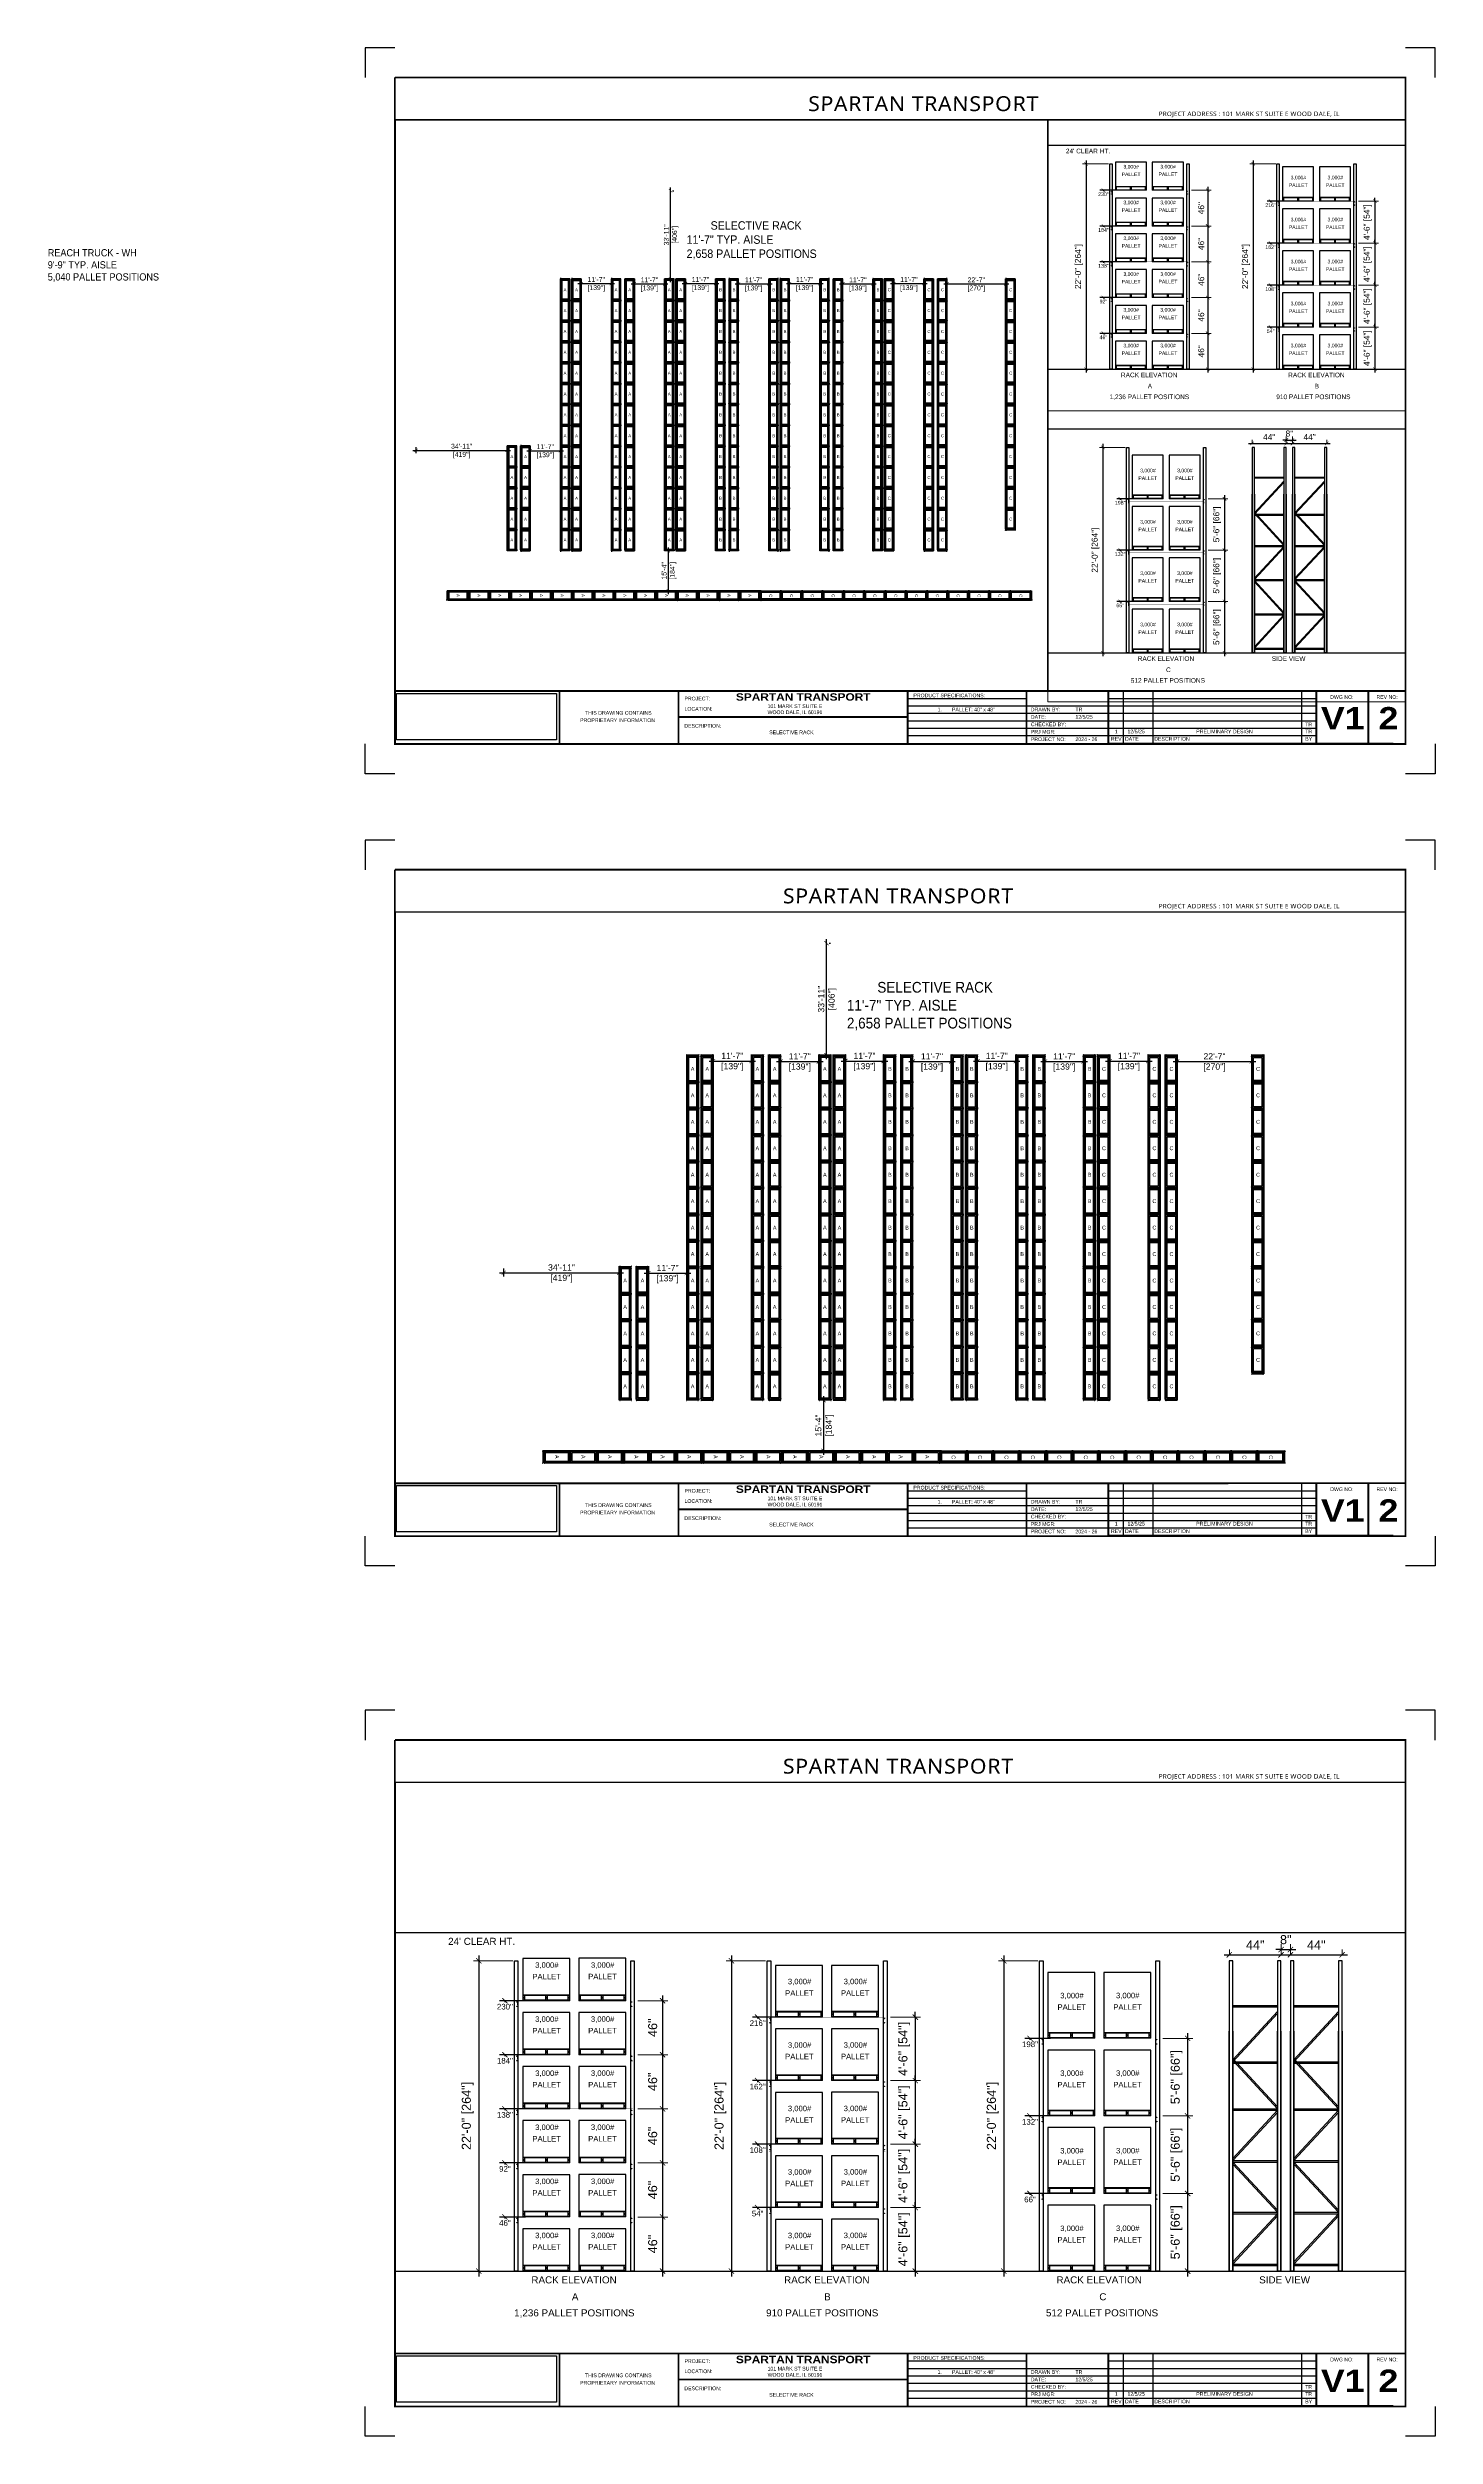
# Paper-space layout 'Layout1' of a CAD drawing. Extents: x -77.9 to -31.3, y -128.1 to -47.8.
# The model-space entities are those that its viewports show. They can reach past a viewport. Long polylines and large blocks are cut down to what shows.
import ezdxf
from ezdxf.enums import TextEntityAlignment as Align

# ---------------------------------------------------------------- set-up
doc = ezdxf.new("R2010")
doc.units = 0
doc.header["$LTSCALE"] = 30
doc.header["$MEASUREMENT"] = 0
doc.linetypes.add('CENTER', pattern=[2, 1.25, -0.25, 0.25, -0.25])
doc.linetypes.add('DASHED2', pattern=[0.375, 0.25, -0.125])
doc.layers.get('0').update_dxf_attribs({"linetype": 'CONTINUOUS'})
doc.layers.get('DEFPOINTS').update_dxf_attribs({"linetype": 'CONTINUOUS'})
for name, color, linetype in [('-ST_TEXT', 114, 'CONTINUOUS'), ('DIMENSION', 1, 'CONTINUOUS'), ('HATCH', 211, 'CONTINUOUS'), ('RACK', 3, 'CONTINUOUS'), ('TEXT', 4, 'CONTINUOUS'), ('TTLBLK', 4, 'CONTINUOUS')]:
    doc.layers.add(name, color=color, linetype=linetype)
doc.layers.add('R-Pallet', color=32, linetype='CONTINUOUS', lineweight=0)
doc.styles.add('ARCHI', font='stylu.ttf')
doc.styles.add('ARIAL', font='arial.ttf', dxfattribs={"oblique": 10})
doc.styles.add('Notes', font='arial.ttf', dxfattribs={"height": 0.125})
doc.styles.add('pnlDim', font='arial.ttf')
doc.styles.add('SO_BLOCK', font='arial.ttf', dxfattribs={"width": 0.9})
doc.styles.add('Title 1', font='ariblk.ttf', dxfattribs={"height": 0.25})
doc.dimstyles.new('_48', dxfattribs={"dimscale": 48, "dimtxt": 0.125, "dimasz": 0.09375, "dimexe": 0.09375, "dimexo": 0.09375, "dimgap": 0.09375, "dimtad": 1, "dimdec": 0, "dimzin": 3, "dimdsep": 46, "dimlunit": 4, "dimtxsty": 'ARCHI', "dimblk": 'ARCHTICK', "dimcen": 0.09375, "dimdle": 0.09375, "dimclrd": 256, "dimclre": 256, "dimclrt": 2, "dimadec": 0, "dimazin": 0, "dimtfac": 1, "dimtdec": 0, "dimtix": 1, "dimtmove": 0, "dimatfit": 3, "dimfxl": 1, "dimtolj": 1, "dimtzin": 0, "dimlwd": -1, "dimlwe": 13, "dimarcsym": 0})
doc.dimstyles.new('NFI_EL_IN_BEAM', dxfattribs={"dimscale": 48, "dimtxt": 0.09375, "dimasz": 0.09375, "dimexe": 0.09375, "dimexo": 0.0625, "dimgap": 0.03125, "dimtad": 0, "dimtih": 1, "dimtoh": 1, "dimdec": 4, "dimzin": 12, "dimdsep": 46, "dimlunit": 5, "dimtxsty": 'ARIAL', "dimblk": 'ARCHTICK', "dimcen": 0.0625, "dimsd2": 1, "dimadec": 0, "dimazin": 0, "dimtfac": 1, "dimtdec": 4, "dimtofl": 0, "dimtmove": 0, "dimatfit": 3, "dimfxl": 0.0625, "dimfrac": 2, "dimtolj": 1, "dimtzin": 12, "dimarcsym": 0})
doc.dimstyles.new('PL 240', dxfattribs={"dimscale": 240, "dimtxt": 0.09375, "dimasz": 0.0625, "dimexe": 0.0625, "dimexo": 0.0625, "dimgap": 0.03125, "dimtad": 1, "dimdec": 0, "dimrnd": 0.5, "dimzin": 3, "dimdsep": 46, "dimlunit": 4, "dimtxsty": 'pnlDim', "dimblk1": 'ARCHTICK', "dimblk2": 'ARCHTICK', "dimsah": 1, "dimcen": 0.09375, "dimdle": 0.0625, "dimclrd": 1, "dimclre": 2, "dimclrt": 3, "dimadec": 0, "dimazin": 0, "dimtfac": 0.75, "dimtdec": 0, "dimtix": 1, "dimtmove": 2, "dimatfit": 3, "dimldrblk": 'fmarw', "dimfxl": 1, "dimfrac": 1, "dimtolj": 1, "dimtzin": 3, "dimarcsym": 0})
picture_1 = doc.add_image_def('image1.jpg', size_in_pixel=(542, 157))

# ---------------------------------------------------------------- blocks, each defined once
blk = doc.blocks.new('_ArchTick')
at = {"color": 0, "linetype": 'ByBlock', "const_width": 0.15}
blk.add_lwpolyline([(-0.5, -0.5), (0.5, 0.5)], dxfattribs=at)
blk = doc.blocks.new('*D14')
at = {"layer": 'DEFPOINTS', "color": 0, "transparency": 16777216}
for p in [(20795.7, -6270.8), (20762.3, -6534.8), (20795.7, -6534.8)]:
    blk.add_point(p, dxfattribs=at)
at = {"layer": 'DIMENSION', "linetype": 'Continuous', "lineweight": 13, "transparency": 16777216}
for p, q in [((20791.2, -6270.8), (20757.8, -6270.8)), ((20791.2, -6534.8), (20757.8, -6534.8))]:
    blk.add_line(p, q, dxfattribs=at)
at = {"layer": 'DIMENSION', "transparency": 16777216}
blk.add_line((20762.3, -6266.3), (20762.3, -6539.3), dxfattribs=at)
at = {"layer": 'DIMENSION', "transparency": 16777216, "xscale": 4.5, "yscale": 4.5, "zscale": 4.5}
for p, rotation in [((20762.3, -6270.8), 90), ((20762.3, -6534.8), 270)]:
    blk.add_blockref('_ArchTick', p, dxfattribs=dict(at, rotation=rotation))
at = {"layer": 'DIMENSION', "color": 2, "transparency": 16777216, "insert": (20752.9, -6402.8), "char_height": 7.68, "attachment_point": 5, "rotation": 90, "style": 'pnlDim'}
blk.add_mtext('\\A1;22\'-0" [264"]', dxfattribs=at)
blk = doc.blocks.new('Pallet-Front')
at = {"layer": 'R-Pallet', "color": 0, "lineweight": -2}
for p, q in [((-18.375, 4.375), (-20, 0.625)), ((-18.375, 0.625), (-20, 4.375)), ((0.8125, 4.375), (-0.8125, 0.625)), ((0.8125, 0.625), (-0.8125, 4.375)), ((20, 4.375), (18.375, 0.625)), ((20, 0.625), (18.375, 4.375))]:
    blk.add_line(p, q, dxfattribs=at)
for points in [[(20, 4.375), (-20, 4.375), (-20, 5), (20, 5)], [(-18.375, 0.625), (-20, 0.625), (-20, 4.375), (-18.375, 4.375)], [(20, 0), (-20, 0), (-20, 0.625), (20, 0.625)], [(0.8125, 0.625), (-0.8125, 0.625), (-0.8125, 4.375), (0.8125, 4.375)], [(20, 0.625), (18.375, 0.625), (18.375, 4.375), (20, 4.375)]]:
    blk.add_lwpolyline(points, close=True, dxfattribs=at)
blk = doc.blocks.new('*D15')
at = {"layer": 'DEFPOINTS', "color": 0, "transparency": 16777216}
for p in [(20893.2, -6468.8), (20893.2, -6534.8), (20918.8, -6534.8)]:
    blk.add_point(p, dxfattribs=at)
at = {"layer": 'DIMENSION', "linetype": 'Continuous', "lineweight": 13, "transparency": 16777216}
for p, q in [((20897.7, -6468.8), (20923.3, -6468.8)), ((20897.7, -6534.8), (20923.3, -6534.8))]:
    blk.add_line(p, q, dxfattribs=at)
at = {"layer": 'DIMENSION', "transparency": 16777216}
blk.add_line((20918.8, -6464.3), (20918.8, -6539.3), dxfattribs=at)
at = {"layer": 'DIMENSION', "transparency": 16777216, "xscale": 4.5, "yscale": 4.5, "zscale": 4.5}
for p, rotation in [((20918.8, -6468.8), 90), ((20918.8, -6534.8), 270)]:
    blk.add_blockref('_ArchTick', p, dxfattribs=dict(at, rotation=rotation))
at = {"layer": 'DIMENSION', "color": 2, "transparency": 16777216, "insert": (20909.4, -6501.8), "char_height": 7.68, "attachment_point": 5, "rotation": 90, "style": 'pnlDim'}
blk.add_mtext('\\A1;5\'-6" [66"]', dxfattribs=at)
blk = doc.blocks.new("BEAM 8'")
at = {"const_width": 0.0312}
blk.add_lwpolyline([(-97.5, 0), (-1.5, 0), (0, 0), (0, -6), (-1.5, -6), (-1.5, -3.5), (-97.5, -3.5), (-97.5, -6), (-99, -6), (-99, 0)], close=True, dxfattribs=at)
at = {"layer": 'RACK', "color": 1}
for p, q in [((-97.5, -3.5), (-97.5, 0)), ((-1.5, -3.5), (-1.5, 0))]:
    blk.add_line(p, q, dxfattribs=at)
for centre in [(-98.2, -1.2), (-98.2, -4.8), (-0.8, -1.2), (-0.8, -4.8)]:
    blk.add_circle(centre, 0.188, dxfattribs=at)
blk = doc.blocks.new('*D16')
at = {"layer": 'DEFPOINTS', "color": 0, "transparency": 16777216}
for p in [(20805, -6468.8), (20774.5, -6534.8), (20784.6, -6534.8)]:
    blk.add_point(p, dxfattribs=at)
at = {"layer": 'DIMENSION', "color": 0, "lineweight": -2, "transparency": 16777216}
for p, q in [((20802, -6468.8), (20780.1, -6468.8)), ((20784.6, -6468.8), (20784.6, -6470)), ((20777.5, -6534.8), (20789.1, -6534.8))]:
    blk.add_line(p, q, dxfattribs=at)
at = {"layer": 'DIMENSION', "color": 0, "lineweight": -2, "transparency": 16777216, "xscale": 4.5, "yscale": 4.5, "zscale": 4.5, "rotation": 90}
blk.add_blockref('_ArchTick', (20784.6, -6468.8), dxfattribs=at)
at = {"layer": 'DIMENSION', "color": 2, "transparency": 16777216, "insert": (20784.6, -6473.9), "char_height": 4.8, "attachment_point": 5, "style": 'pnlDim'}
blk.add_mtext('\\A1;66"', dxfattribs=at)
blk = doc.blocks.new('NEW RACK A 42X96')
for p, q in [((43715.6, 204796.7), (43759.6, 204796.7)), ((43759.6, 204796.7), (43715.6, 204796.7)), ((43759.6, 204796.7), (43715.6, 204796.7)), ((43715.6, 204792.7), (43715.6, 204796.7)), ((43718.6, 204792.7), (43718.6, 204796.7)), ((43756.6, 204792.7), (43756.6, 204796.7)), ((43759.6, 204796.7), (43759.6, 204792.7)), ((43759.6, 204792.7), (43759.6, 204796.7)), ((43715.6, 204700.7), (43715.6, 204792.7)), ((43715.6, 204792.7), (43759.6, 204792.7)), ((43759.6, 204792.7), (43759.6, 204700.7)), ((43759.6, 204700.7), (43759.6, 204792.7)), ((43715.6, 204700.7), (43759.6, 204700.7)), ((43715.6, 204700.7), (43715.6, 204696.7)), ((43715.6, 204700.7), (43715.6, 204696.7)), ((43715.6, 204696.7), (43759.6, 204696.7)), ((43718.6, 204700.7), (43718.6, 204696.7)), ((43756.6, 204700.7), (43756.6, 204696.7)), ((43759.6, 204700.7), (43759.6, 204696.7)), ((43759.6, 204696.7), (43759.6, 204700.7)), ((43759.6, 204700.7), (43759.6, 204696.7))]:
    blk.add_line(p, q)
at = {"color": 1, "linetype": 'DASHED2'}
for p, q in [((43718.6, 204700.7), (43718.6, 204792.7)), ((43756.6, 204792.7), (43756.6, 204700.7))]:
    blk.add_line(p, q, dxfattribs=at)
at = {"linetype": 'CENTER'}
blk.add_line((43759.6, 204700.7), (43715.6, 204700.7), dxfattribs=at)
blk.add_line((43759.6, 204700.7), (43715.6, 204700.7), dxfattribs=at)
at = {"color": 1, "const_width": 0.0313}
for points in [[(43714.6, 204790.2), (43714.6, 204799.2), (43719.6, 204799.2), (43719.6, 204790.2)], [(43760.6, 204790.2), (43760.6, 204799.2), (43755.6, 204799.2), (43755.6, 204790.2)], [(43714.6, 204699.2), (43714.6, 204694.2), (43719.6, 204694.2), (43719.6, 204699.2)], [(43760.6, 204699.2), (43760.6, 204694.2), (43755.6, 204694.2), (43755.6, 204699.2)]]:
    blk.add_lwpolyline(points, close=True, dxfattribs=at)
at = {"color": 1}
for centre in [(43715.6, 204798.2), (43718.6, 204798.2), (43756.6, 204798.2), (43759.6, 204798.2), (43715.6, 204791.2), (43718.6, 204791.2), (43756.6, 204791.2), (43759.6, 204791.2), (43715.6, 204702.2), (43715.6, 204695.2), (43718.6, 204702.2), (43718.6, 204695.2), (43756.6, 204702.2), (43756.6, 204695.2), (43759.6, 204702.2), (43759.6, 204695.2)]:
    blk.add_circle(centre, 0.25, dxfattribs=at)
at = {"layer": 'HATCH', "color": 140}
blk.add_lwpolyline([(43722.6, 204788.7), (43752.6, 204788.7), (43752.6, 204704.7), (43722.6, 204704.7)], close=True, dxfattribs=at)
at = {"layer": 'TEXT', "style": 'pnlDim'}
blk.add_text('A', height=14, dxfattribs=at).set_placement((43731.5, 204739.8))
blk = doc.blocks.new('*D43')
at = {"layer": 'DEFPOINTS', "color": 0, "transparency": 16777216}
for p in [(10952.9, -3822.4), (10813.9, -3849.5), (10952.9, -3849.5)]:
    blk.add_point(p, dxfattribs=at)
at = {"layer": 'DIMENSION', "color": 2, "lineweight": -2, "transparency": 16777216}
for p, q in [((10813.9, -3834.5), (10813.9, -3807.4)), ((10952.9, -3834.5), (10952.9, -3807.4))]:
    blk.add_line(p, q, dxfattribs=at)
at = {"layer": 'DIMENSION', "color": 1, "lineweight": -2, "transparency": 16777216}
blk.add_line((10798.9, -3822.4), (10967.9, -3822.4), dxfattribs=at)
at = {"layer": 'DIMENSION', "color": 1, "lineweight": -2, "transparency": 16777216, "xscale": 15, "yscale": 15, "zscale": 15, "rotation": 180}
blk.add_blockref('_ArchTick', (10813.9, -3822.4), dxfattribs=at)
at = {"layer": 'DIMENSION', "color": 1, "lineweight": -2, "transparency": 16777216, "xscale": 15, "yscale": 15, "zscale": 15}
blk.add_blockref('_ArchTick', (10952.9, -3822.4), dxfattribs=at)
at = {"layer": 'DIMENSION', "color": 3, "transparency": 16777216, "char_height": 22.5, "attachment_point": 5, "style": 'pnlDim'}
for s, insert in [('\\A1;11\'-7"', (10883.4, -3803.7)), ('\\A1;[139"]', (10883.4, -3844.4))]:
    blk.add_mtext(s, dxfattribs=dict(at, insert=insert))
blk = doc.blocks.new('fmarw')
blk.add_line((0, 0), (-1.03, 0))
at = {"const_width": 0.147}
blk.add_lwpolyline([(-0.87, -0.78), (-0.09, 0), (-0.87, 0.78)], dxfattribs=at)
blk = doc.blocks.new('*D44')
at = {"layer": 'DEFPOINTS', "color": 0, "transparency": 16777216}
for p in [(11187.9, -3821), (11048.9, -3849.5), (11187.9, -3849.5)]:
    blk.add_point(p, dxfattribs=at)
at = {"layer": 'DIMENSION', "color": 2, "lineweight": -2, "transparency": 16777216}
for p, q in [((11048.9, -3834.5), (11048.9, -3806)), ((11187.9, -3834.5), (11187.9, -3806))]:
    blk.add_line(p, q, dxfattribs=at)
at = {"layer": 'DIMENSION', "color": 1, "lineweight": -2, "transparency": 16777216}
blk.add_line((11033.9, -3821), (11202.9, -3821), dxfattribs=at)
at = {"layer": 'DIMENSION', "color": 1, "lineweight": -2, "transparency": 16777216, "xscale": 15, "yscale": 15, "zscale": 15, "rotation": 180}
blk.add_blockref('_ArchTick', (11048.9, -3821), dxfattribs=at)
at = {"layer": 'DIMENSION', "color": 1, "lineweight": -2, "transparency": 16777216, "xscale": 15, "yscale": 15, "zscale": 15}
blk.add_blockref('_ArchTick', (11187.9, -3821), dxfattribs=at)
at = {"layer": 'DIMENSION', "color": 3, "transparency": 16777216, "char_height": 22.5, "attachment_point": 5, "style": 'pnlDim'}
for s, insert in [('\\A1;11\'-7"', (11118.4, -3802.2)), ('\\A1;[139"]', (11118.4, -3842.9))]:
    blk.add_mtext(s, dxfattribs=dict(at, insert=insert))
blk = doc.blocks.new('*D45')
at = {"layer": 'DEFPOINTS', "color": 0, "transparency": 16777216}
for p in [(11432.9, -3822.4), (11293.9, -3849.5), (11432.9, -3849.5)]:
    blk.add_point(p, dxfattribs=at)
at = {"layer": 'DIMENSION', "color": 2, "lineweight": -2, "transparency": 16777216}
for p, q in [((11293.9, -3834.5), (11293.9, -3807.4)), ((11432.9, -3834.5), (11432.9, -3807.4))]:
    blk.add_line(p, q, dxfattribs=at)
at = {"layer": 'DIMENSION', "color": 1, "lineweight": -2, "transparency": 16777216}
blk.add_line((11278.9, -3822.4), (11447.9, -3822.4), dxfattribs=at)
at = {"layer": 'DIMENSION', "color": 1, "lineweight": -2, "transparency": 16777216, "xscale": 15, "yscale": 15, "zscale": 15, "rotation": 180}
blk.add_blockref('_ArchTick', (11293.9, -3822.4), dxfattribs=at)
at = {"layer": 'DIMENSION', "color": 1, "lineweight": -2, "transparency": 16777216, "xscale": 15, "yscale": 15, "zscale": 15}
blk.add_blockref('_ArchTick', (11432.9, -3822.4), dxfattribs=at)
at = {"layer": 'DIMENSION', "color": 3, "transparency": 16777216, "char_height": 22.5, "attachment_point": 5, "style": 'pnlDim'}
for s, insert in [('\\A1;11\'-7"', (11363.4, -3803.7)), ('\\A1;[139"]', (11363.4, -3844.4))]:
    blk.add_mtext(s, dxfattribs=dict(at, insert=insert))
blk = doc.blocks.new('*D46')
at = {"layer": 'DEFPOINTS', "color": 0, "transparency": 16777216}
for p in [(11667.9, -3821), (11528.9, -3849.5), (11667.9, -3849.5)]:
    blk.add_point(p, dxfattribs=at)
at = {"layer": 'DIMENSION', "color": 2, "lineweight": -2, "transparency": 16777216}
for p, q in [((11528.9, -3834.5), (11528.9, -3806)), ((11667.9, -3834.5), (11667.9, -3806))]:
    blk.add_line(p, q, dxfattribs=at)
at = {"layer": 'DIMENSION', "color": 1, "lineweight": -2, "transparency": 16777216}
blk.add_line((11513.9, -3821), (11682.9, -3821), dxfattribs=at)
at = {"layer": 'DIMENSION', "color": 1, "lineweight": -2, "transparency": 16777216, "xscale": 15, "yscale": 15, "zscale": 15, "rotation": 180}
blk.add_blockref('_ArchTick', (11528.9, -3821), dxfattribs=at)
at = {"layer": 'DIMENSION', "color": 1, "lineweight": -2, "transparency": 16777216, "xscale": 15, "yscale": 15, "zscale": 15}
blk.add_blockref('_ArchTick', (11667.9, -3821), dxfattribs=at)
at = {"layer": 'DIMENSION', "color": 3, "transparency": 16777216, "char_height": 22.5, "attachment_point": 5, "style": 'pnlDim'}
for s, insert in [('\\A1;11\'-7"', (11598.4, -3802.2)), ('\\A1;[139"]', (11598.4, -3842.9))]:
    blk.add_mtext(s, dxfattribs=dict(at, insert=insert))
blk = doc.blocks.new('*D47')
at = {"layer": 'DEFPOINTS', "color": 0, "transparency": 16777216}
for p in [(11912.9, -3822.4), (11773.9, -3849.5), (11912.9, -3849.5)]:
    blk.add_point(p, dxfattribs=at)
at = {"layer": 'DIMENSION', "color": 2, "lineweight": -2, "transparency": 16777216}
for p, q in [((11773.9, -3834.5), (11773.9, -3807.4)), ((11912.9, -3834.5), (11912.9, -3807.4))]:
    blk.add_line(p, q, dxfattribs=at)
at = {"layer": 'DIMENSION', "color": 1, "lineweight": -2, "transparency": 16777216}
blk.add_line((11758.9, -3822.4), (11927.9, -3822.4), dxfattribs=at)
at = {"layer": 'DIMENSION', "color": 1, "lineweight": -2, "transparency": 16777216, "xscale": 15, "yscale": 15, "zscale": 15, "rotation": 180}
blk.add_blockref('_ArchTick', (11773.9, -3822.4), dxfattribs=at)
at = {"layer": 'DIMENSION', "color": 1, "lineweight": -2, "transparency": 16777216, "xscale": 15, "yscale": 15, "zscale": 15}
blk.add_blockref('_ArchTick', (11912.9, -3822.4), dxfattribs=at)
at = {"layer": 'DIMENSION', "color": 3, "transparency": 16777216, "char_height": 22.5, "attachment_point": 5, "style": 'pnlDim'}
for s, insert in [('\\A1;11\'-7"', (11843.4, -3803.7)), ('\\A1;[139"]', (11843.4, -3844.4))]:
    blk.add_mtext(s, dxfattribs=dict(at, insert=insert))
blk = doc.blocks.new('*D48')
at = {"layer": 'DEFPOINTS', "color": 0, "transparency": 16777216}
for p in [(12147.9, -3821), (12008.9, -3849.5), (12147.9, -3849.5)]:
    blk.add_point(p, dxfattribs=at)
at = {"layer": 'DIMENSION', "color": 2, "lineweight": -2, "transparency": 16777216}
for p, q in [((12008.9, -3834.5), (12008.9, -3806)), ((12147.9, -3834.5), (12147.9, -3806))]:
    blk.add_line(p, q, dxfattribs=at)
at = {"layer": 'DIMENSION', "color": 1, "lineweight": -2, "transparency": 16777216}
blk.add_line((11993.9, -3821), (12162.9, -3821), dxfattribs=at)
at = {"layer": 'DIMENSION', "color": 1, "lineweight": -2, "transparency": 16777216, "xscale": 15, "yscale": 15, "zscale": 15, "rotation": 180}
blk.add_blockref('_ArchTick', (12008.9, -3821), dxfattribs=at)
at = {"layer": 'DIMENSION', "color": 1, "lineweight": -2, "transparency": 16777216, "xscale": 15, "yscale": 15, "zscale": 15}
blk.add_blockref('_ArchTick', (12147.9, -3821), dxfattribs=at)
at = {"layer": 'DIMENSION', "color": 3, "transparency": 16777216, "char_height": 22.5, "attachment_point": 5, "style": 'pnlDim'}
for s, insert in [('\\A1;11\'-7"', (12078.4, -3802.2)), ('\\A1;[139"]', (12078.4, -3842.9))]:
    blk.add_mtext(s, dxfattribs=dict(at, insert=insert))
blk = doc.blocks.new('*D49')
at = {"layer": 'DEFPOINTS', "color": 0, "transparency": 16777216}
for p in [(12524.2, -3822.4), (12253.9, -3849.5), (12524.2, -3849.5)]:
    blk.add_point(p, dxfattribs=at)
at = {"layer": 'DIMENSION', "color": 2, "lineweight": -2, "transparency": 16777216}
for p, q in [((12253.9, -3834.5), (12253.9, -3807.4)), ((12524.2, -3834.5), (12524.2, -3807.4))]:
    blk.add_line(p, q, dxfattribs=at)
at = {"layer": 'DIMENSION', "color": 1, "lineweight": -2, "transparency": 16777216}
blk.add_line((12238.9, -3822.4), (12539.2, -3822.4), dxfattribs=at)
at = {"layer": 'DIMENSION', "color": 1, "lineweight": -2, "transparency": 16777216, "xscale": 15, "yscale": 15, "zscale": 15, "rotation": 180}
blk.add_blockref('_ArchTick', (12253.9, -3822.4), dxfattribs=at)
at = {"layer": 'DIMENSION', "color": 1, "lineweight": -2, "transparency": 16777216, "xscale": 15, "yscale": 15, "zscale": 15}
blk.add_blockref('_ArchTick', (12524.2, -3822.4), dxfattribs=at)
at = {"layer": 'DIMENSION', "color": 3, "transparency": 16777216, "char_height": 22.5, "attachment_point": 5, "style": 'pnlDim'}
for s, insert in [('\\A1;22\'-7"', (12389.1, -3803.7)), ('\\A1;[270"]', (12389.1, -3844.4))]:
    blk.add_mtext(s, dxfattribs=dict(at, insert=insert))
blk = doc.blocks.new('*D51')
at = {"layer": 'DEFPOINTS', "color": 0, "transparency": 16777216}
for p in [(10472.9, -3849.5), (10472.9, -4590.4), (10333.9, -4617.5)]:
    blk.add_point(p, dxfattribs=at)
at = {"layer": 'DIMENSION', "color": 2, "lineweight": -2, "transparency": 16777216}
for p, q in [((10472.9, -3864.5), (10472.9, -4605.4)), ((10333.9, -4602.5), (10333.9, -4575.4))]:
    blk.add_line(p, q, dxfattribs=at)
at = {"layer": 'DIMENSION', "color": 1, "lineweight": -2, "transparency": 16777216}
blk.add_line((10318.9, -4590.4), (10487.9, -4590.4), dxfattribs=at)
at = {"layer": 'DIMENSION', "color": 1, "lineweight": -2, "transparency": 16777216, "xscale": 15, "yscale": 15, "zscale": 15, "rotation": 180}
blk.add_blockref('_ArchTick', (10333.9, -4590.4), dxfattribs=at)
at = {"layer": 'DIMENSION', "color": 1, "lineweight": -2, "transparency": 16777216, "xscale": 15, "yscale": 15, "zscale": 15}
blk.add_blockref('_ArchTick', (10472.9, -4590.4), dxfattribs=at)
at = {"layer": 'DIMENSION', "color": 3, "transparency": 16777216, "char_height": 22.5, "attachment_point": 5, "style": 'pnlDim'}
for s, insert in [('\\A1;11\'-7"', (10403.4, -4571.7)), ('\\A1;[139"]', (10403.4, -4612.4))]:
    blk.add_mtext(s, dxfattribs=dict(at, insert=insert))
blk = doc.blocks.new('*D52')
at = {"layer": 'DEFPOINTS', "color": 0, "transparency": 16777216}
for p in [(10707.9, -3821), (10568.9, -3849.5), (10707.9, -3849.5)]:
    blk.add_point(p, dxfattribs=at)
at = {"layer": 'DIMENSION', "color": 2, "lineweight": -2, "transparency": 16777216}
for p, q in [((10568.9, -3834.5), (10568.9, -3806)), ((10707.9, -3834.5), (10707.9, -3806))]:
    blk.add_line(p, q, dxfattribs=at)
at = {"layer": 'DIMENSION', "color": 1, "lineweight": -2, "transparency": 16777216}
blk.add_line((10553.9, -3821), (10722.9, -3821), dxfattribs=at)
at = {"layer": 'DIMENSION', "color": 1, "lineweight": -2, "transparency": 16777216, "xscale": 15, "yscale": 15, "zscale": 15, "rotation": 180}
blk.add_blockref('_ArchTick', (10568.9, -3821), dxfattribs=at)
at = {"layer": 'DIMENSION', "color": 1, "lineweight": -2, "transparency": 16777216, "xscale": 15, "yscale": 15, "zscale": 15}
blk.add_blockref('_ArchTick', (10707.9, -3821), dxfattribs=at)
at = {"layer": 'DIMENSION', "color": 3, "transparency": 16777216, "char_height": 22.5, "attachment_point": 5, "style": 'pnlDim'}
for s, insert in [('\\A1;11\'-7"', (10638.4, -3802.2)), ('\\A1;[139"]', (10638.4, -3842.9))]:
    blk.add_mtext(s, dxfattribs=dict(at, insert=insert))
blk = doc.blocks.new('*D54')
at = {"layer": 'DEFPOINTS', "color": 0, "transparency": 16777216}
for p in [(10227.9, -4589), (9808.8, -4617.5), (10227.9, -4617.5)]:
    blk.add_point(p, dxfattribs=at)
at = {"layer": 'DIMENSION', "color": 1, "lineweight": -2, "transparency": 16777216}
blk.add_line((9793.8, -4589), (10242.9, -4589), dxfattribs=at)
at = {"layer": 'DIMENSION', "color": 2, "lineweight": -2, "transparency": 16777216}
for p, q in [((9808.8, -4602.5), (9808.8, -4574)), ((10227.9, -4602.5), (10227.9, -4574))]:
    blk.add_line(p, q, dxfattribs=at)
at = {"layer": 'DIMENSION', "color": 1, "lineweight": -2, "transparency": 16777216, "xscale": 15, "yscale": 15, "zscale": 15, "rotation": 180}
blk.add_blockref('_ArchTick', (9808.8, -4589), dxfattribs=at)
at = {"layer": 'DIMENSION', "color": 1, "lineweight": -2, "transparency": 16777216, "xscale": 15, "yscale": 15, "zscale": 15}
blk.add_blockref('_ArchTick', (10227.9, -4589), dxfattribs=at)
at = {"layer": 'DIMENSION', "color": 3, "transparency": 16777216, "char_height": 22.5, "attachment_point": 5, "style": 'pnlDim'}
for s, insert in [('\\A1;34\'-11"', (10018.3, -4570)), ('\\A1;[419"]', (10018.3, -4610.9))]:
    blk.add_mtext(s, dxfattribs=dict(at, insert=insert))
blk = doc.blocks.new('*D63')
at = {"layer": 'DEFPOINTS', "color": 0, "transparency": 16777216}
for p in [(20954.3, -6270.8), (20998.3, -6265.7), (20998.3, -6270.8)]:
    blk.add_point(p, dxfattribs=at)
at = {"layer": 'DIMENSION', "transparency": 16777216}
blk.add_line((20949.8, -6265.7), (21002.8, -6265.7), dxfattribs=at)
at = {"layer": 'DIMENSION', "linetype": 'Continuous', "lineweight": 13, "transparency": 16777216}
for p, q in [((20954.3, -6266.3), (20954.3, -6261.2)), ((20998.3, -6266.3), (20998.3, -6261.2))]:
    blk.add_line(p, q, dxfattribs=at)
at = {"layer": 'DIMENSION', "transparency": 16777216, "xscale": 4.5, "yscale": 4.5, "zscale": 4.5, "rotation": 180}
blk.add_blockref('_ArchTick', (20954.3, -6265.7), dxfattribs=at)
at = {"layer": 'DIMENSION', "transparency": 16777216, "xscale": 4.5, "yscale": 4.5, "zscale": 4.5}
blk.add_blockref('_ArchTick', (20998.3, -6265.7), dxfattribs=at)
at = {"layer": 'DIMENSION', "color": 2, "transparency": 16777216, "insert": (20976.3, -6257.4), "char_height": 7.68, "attachment_point": 5, "style": 'pnlDim'}
blk.add_mtext('\\A1;44"', dxfattribs=at)
blk = doc.blocks.new('*D64')
at = {"layer": 'DEFPOINTS', "color": 0, "transparency": 16777216}
for p in [(21006.3, -6270.8), (21050.3, -6265.7), (21050.3, -6270.8)]:
    blk.add_point(p, dxfattribs=at)
at = {"layer": 'DIMENSION', "transparency": 16777216}
blk.add_line((21001.8, -6265.7), (21054.8, -6265.7), dxfattribs=at)
at = {"layer": 'DIMENSION', "linetype": 'Continuous', "lineweight": 13, "transparency": 16777216}
for p, q in [((21006.3, -6266.3), (21006.3, -6261.2)), ((21050.3, -6266.3), (21050.3, -6261.2))]:
    blk.add_line(p, q, dxfattribs=at)
at = {"layer": 'DIMENSION', "transparency": 16777216, "xscale": 4.5, "yscale": 4.5, "zscale": 4.5, "rotation": 180}
blk.add_blockref('_ArchTick', (21006.3, -6265.7), dxfattribs=at)
at = {"layer": 'DIMENSION', "transparency": 16777216, "xscale": 4.5, "yscale": 4.5, "zscale": 4.5}
blk.add_blockref('_ArchTick', (21050.3, -6265.7), dxfattribs=at)
at = {"layer": 'DIMENSION', "color": 2, "transparency": 16777216, "insert": (21028.3, -6257.4), "char_height": 7.68, "attachment_point": 5, "style": 'pnlDim'}
blk.add_mtext('\\A1;44"', dxfattribs=at)
blk = doc.blocks.new('*D65')
at = {"layer": 'DEFPOINTS', "color": 0, "transparency": 16777216}
for p in [(20998.3, -6270.8), (21006.3, -6261.3), (21006.3, -6270.8)]:
    blk.add_point(p, dxfattribs=at)
at = {"layer": 'DIMENSION', "linetype": 'Continuous', "lineweight": 13, "transparency": 16777216}
for p, q in [((20998.3, -6266.3), (20998.3, -6256.8)), ((21006.3, -6266.3), (21006.3, -6256.8))]:
    blk.add_line(p, q, dxfattribs=at)
at = {"layer": 'DIMENSION', "transparency": 16777216}
for p, q in [((20998.3, -6261.3), (20993.8, -6261.3)), ((20998.3, -6261.3), (21006.3, -6261.3)), ((21006.3, -6261.3), (21010.8, -6261.3))]:
    blk.add_line(p, q, dxfattribs=at)
at = {"layer": 'DIMENSION', "transparency": 16777216, "xscale": 4.5, "yscale": 4.5, "zscale": 4.5}
blk.add_blockref('_ArchTick', (20998.3, -6261.3), dxfattribs=at)
at = {"layer": 'DIMENSION', "transparency": 16777216, "xscale": 4.5, "yscale": 4.5, "zscale": 4.5, "rotation": 180}
blk.add_blockref('_ArchTick', (21006.3, -6261.3), dxfattribs=at)
at = {"layer": 'DIMENSION', "color": 2, "transparency": 16777216, "insert": (21002.3, -6252.9), "char_height": 7.68, "attachment_point": 5, "style": 'pnlDim'}
blk.add_mtext('\\A1;8"', dxfattribs=at)
blk = doc.blocks.new('*D66')
at = {"layer": 'DEFPOINTS', "color": 0, "transparency": 16777216}
for p in [(10974.9, -3393.3), (10980.2, -3393.3), (10974.9, -3799.5)]:
    blk.add_point(p, dxfattribs=at)
at = {"layer": 'DIMENSION', "color": 1, "lineweight": -2, "transparency": 16777216}
blk.add_line((10980.2, -3814.5), (10980.2, -3378.3), dxfattribs=at)
at = {"layer": 'DIMENSION', "color": 2, "lineweight": -2, "transparency": 16777216}
for p, q in [((10989.9, -3393.3), (10995.2, -3393.3)), ((10989.9, -3799.5), (10995.2, -3799.5))]:
    blk.add_line(p, q, dxfattribs=at)
at = {"layer": 'DIMENSION', "color": 1, "lineweight": -2, "transparency": 16777216, "xscale": 15, "yscale": 15, "zscale": 15}
for p, rotation in [((10980.2, -3393.3), 90), ((10980.2, -3799.5), 270)]:
    blk.add_blockref('_ArchTick', p, dxfattribs=dict(at, rotation=rotation))
at = {"layer": 'DIMENSION', "color": 3, "transparency": 16777216, "char_height": 22.5, "attachment_point": 5, "rotation": 90, "style": 'pnlDim'}
for s, insert in [('\\A1;33\'-11"', (10961.2, -3596.4)), ('\\A1;[406"]', (11002.1, -3596.4))]:
    blk.add_mtext(s, dxfattribs=dict(at, insert=insert))
blk = doc.blocks.new('*D67')
at = {"layer": 'DEFPOINTS', "color": 0, "transparency": 16777216}
for p in [(10974.9, -5051.5), (10969.9, -5235.4), (10974.9, -5235.4)]:
    blk.add_point(p, dxfattribs=at)
at = {"layer": 'DIMENSION', "color": 1, "lineweight": -2, "transparency": 16777216}
blk.add_line((10969.9, -5036.5), (10969.9, -5250.4), dxfattribs=at)
at = {"layer": 'DIMENSION', "color": 2, "lineweight": -2, "transparency": 16777216}
for p, q in [((10959.9, -5051.5), (10954.9, -5051.5)), ((10959.9, -5235.4), (10954.9, -5235.4))]:
    blk.add_line(p, q, dxfattribs=at)
at = {"layer": 'DIMENSION', "color": 1, "lineweight": -2, "transparency": 16777216, "xscale": 15, "yscale": 15, "zscale": 15}
for p, rotation in [((10969.9, -5051.5), 90), ((10969.9, -5235.4), 270)]:
    blk.add_blockref('_ArchTick', p, dxfattribs=dict(at, rotation=rotation))
at = {"layer": 'DIMENSION', "color": 3, "transparency": 16777216, "char_height": 22.5, "attachment_point": 5, "rotation": 90, "style": 'pnlDim'}
for s, insert in [('\\A1;15\'-4"', (10950.9, -5143.4)), ('\\A1;[184"]', (10991.9, -5143.4))]:
    blk.add_mtext(s, dxfattribs=dict(at, insert=insert))
blk = doc.blocks.new('*D153')
at = {"layer": 'DEFPOINTS', "color": 0, "transparency": 16777216}
for p in [(20348.8, -6270.8), (20315.4, -6534.8), (20348.8, -6534.8)]:
    blk.add_point(p, dxfattribs=at)
at = {"layer": 'DIMENSION', "linetype": 'Continuous', "lineweight": 13, "transparency": 16777216}
for p, q in [((20344.3, -6270.8), (20310.9, -6270.8)), ((20344.3, -6534.8), (20310.9, -6534.8))]:
    blk.add_line(p, q, dxfattribs=at)
at = {"layer": 'DIMENSION', "transparency": 16777216}
blk.add_line((20315.4, -6266.3), (20315.4, -6539.3), dxfattribs=at)
at = {"layer": 'DIMENSION', "transparency": 16777216, "xscale": 4.5, "yscale": 4.5, "zscale": 4.5}
for p, rotation in [((20315.4, -6270.8), 90), ((20315.4, -6534.8), 270)]:
    blk.add_blockref('_ArchTick', p, dxfattribs=dict(at, rotation=rotation))
at = {"layer": 'DIMENSION', "color": 2, "transparency": 16777216, "insert": (20306, -6402.8), "char_height": 7.68, "attachment_point": 5, "rotation": 90, "style": 'pnlDim'}
blk.add_mtext('\\A1;22\'-0" [264"]', dxfattribs=at)
blk = doc.blocks.new('*D154')
at = {"layer": 'DEFPOINTS', "color": 0, "transparency": 16777216}
for p in [(20446.3, -6488.8), (20446.3, -6534.8), (20471.9, -6534.8)]:
    blk.add_point(p, dxfattribs=at)
at = {"layer": 'DIMENSION', "linetype": 'Continuous', "lineweight": 13, "transparency": 16777216}
for p, q in [((20450.8, -6488.8), (20476.4, -6488.8)), ((20450.8, -6534.8), (20476.4, -6534.8))]:
    blk.add_line(p, q, dxfattribs=at)
at = {"layer": 'DIMENSION', "transparency": 16777216}
blk.add_line((20471.9, -6484.3), (20471.9, -6539.3), dxfattribs=at)
at = {"layer": 'DIMENSION', "transparency": 16777216, "xscale": 4.5, "yscale": 4.5, "zscale": 4.5}
for p, rotation in [((20471.9, -6488.8), 90), ((20471.9, -6534.8), 270)]:
    blk.add_blockref('_ArchTick', p, dxfattribs=dict(at, rotation=rotation))
at = {"layer": 'DIMENSION', "color": 2, "transparency": 16777216, "insert": (20463.5, -6511.8), "char_height": 7.68, "attachment_point": 5, "rotation": 90, "style": 'pnlDim'}
blk.add_mtext('\\A1;46"', dxfattribs=at)
blk = doc.blocks.new('*D155')
at = {"layer": 'DEFPOINTS', "color": 0, "transparency": 16777216}
for p in [(20358.1, -6488.8), (20327.6, -6534.8), (20337.7, -6534.8)]:
    blk.add_point(p, dxfattribs=at)
at = {"layer": 'DIMENSION', "color": 0, "lineweight": -2, "transparency": 16777216}
for p, q in [((20355.1, -6488.8), (20333.2, -6488.8)), ((20337.7, -6488.8), (20337.7, -6490)), ((20330.6, -6534.8), (20342.2, -6534.8))]:
    blk.add_line(p, q, dxfattribs=at)
at = {"layer": 'DIMENSION', "color": 0, "lineweight": -2, "transparency": 16777216, "xscale": 4.5, "yscale": 4.5, "zscale": 4.5, "rotation": 90}
blk.add_blockref('_ArchTick', (20337.7, -6488.8), dxfattribs=at)
at = {"layer": 'DIMENSION', "color": 2, "transparency": 16777216, "insert": (20337.7, -6493.9), "char_height": 4.8, "attachment_point": 5, "style": 'pnlDim'}
blk.add_mtext('\\A1;46"', dxfattribs=at)
blk = doc.blocks.new('*D156')
at = {"layer": 'DEFPOINTS', "color": 0, "transparency": 16777216}
for p in [(20446.3, -6442.8), (20446.3, -6488.8), (20471.9, -6488.8)]:
    blk.add_point(p, dxfattribs=at)
at = {"layer": 'DIMENSION', "transparency": 16777216}
blk.add_line((20471.9, -6438.3), (20471.9, -6493.3), dxfattribs=at)
at = {"layer": 'DIMENSION', "linetype": 'Continuous', "lineweight": 13, "transparency": 16777216}
for p, q in [((20450.8, -6442.8), (20476.4, -6442.8)), ((20450.8, -6488.8), (20476.4, -6488.8))]:
    blk.add_line(p, q, dxfattribs=at)
at = {"layer": 'DIMENSION', "transparency": 16777216, "xscale": 4.5, "yscale": 4.5, "zscale": 4.5}
for p, rotation in [((20471.9, -6442.8), 90), ((20471.9, -6488.8), 270)]:
    blk.add_blockref('_ArchTick', p, dxfattribs=dict(at, rotation=rotation))
at = {"layer": 'DIMENSION', "color": 2, "transparency": 16777216, "insert": (20463.5, -6465.8), "char_height": 7.68, "attachment_point": 5, "rotation": 90, "style": 'pnlDim'}
blk.add_mtext('\\A1;46"', dxfattribs=at)
blk = doc.blocks.new('*D157')
at = {"layer": 'DEFPOINTS', "color": 0, "transparency": 16777216}
for p in [(20358.1, -6442.8), (20327.6, -6534.8), (20337.7, -6534.8)]:
    blk.add_point(p, dxfattribs=at)
at = {"layer": 'DIMENSION', "color": 0, "lineweight": -2, "transparency": 16777216}
for p, q in [((20355.1, -6442.8), (20333.2, -6442.8)), ((20337.7, -6442.8), (20337.7, -6444)), ((20330.6, -6534.8), (20342.2, -6534.8))]:
    blk.add_line(p, q, dxfattribs=at)
at = {"layer": 'DIMENSION', "color": 0, "lineweight": -2, "transparency": 16777216, "xscale": 4.5, "yscale": 4.5, "zscale": 4.5, "rotation": 90}
blk.add_blockref('_ArchTick', (20337.7, -6442.8), dxfattribs=at)
at = {"layer": 'DIMENSION', "color": 2, "transparency": 16777216, "insert": (20337.7, -6447.9), "char_height": 4.8, "attachment_point": 5, "style": 'pnlDim'}
blk.add_mtext('\\A1;92"', dxfattribs=at)
blk = doc.blocks.new('*D158')
at = {"layer": 'DEFPOINTS', "color": 0, "transparency": 16777216}
for p in [(20446.3, -6396.8), (20446.3, -6442.8), (20471.9, -6442.8)]:
    blk.add_point(p, dxfattribs=at)
at = {"layer": 'DIMENSION', "linetype": 'Continuous', "lineweight": 13, "transparency": 16777216}
for p, q in [((20450.8, -6396.8), (20476.4, -6396.8)), ((20450.8, -6442.8), (20476.4, -6442.8))]:
    blk.add_line(p, q, dxfattribs=at)
at = {"layer": 'DIMENSION', "transparency": 16777216}
blk.add_line((20471.9, -6392.3), (20471.9, -6447.3), dxfattribs=at)
at = {"layer": 'DIMENSION', "transparency": 16777216, "xscale": 4.5, "yscale": 4.5, "zscale": 4.5}
for p, rotation in [((20471.9, -6396.8), 90), ((20471.9, -6442.8), 270)]:
    blk.add_blockref('_ArchTick', p, dxfattribs=dict(at, rotation=rotation))
at = {"layer": 'DIMENSION', "color": 2, "transparency": 16777216, "insert": (20463.5, -6419.8), "char_height": 7.68, "attachment_point": 5, "rotation": 90, "style": 'pnlDim'}
blk.add_mtext('\\A1;46"', dxfattribs=at)
blk = doc.blocks.new('*D159')
at = {"layer": 'DEFPOINTS', "color": 0, "transparency": 16777216}
for p in [(20358.1, -6396.8), (20327.6, -6534.8), (20337.7, -6534.8)]:
    blk.add_point(p, dxfattribs=at)
at = {"layer": 'DIMENSION', "color": 0, "lineweight": -2, "transparency": 16777216}
for p, q in [((20355.1, -6396.8), (20333.2, -6396.8)), ((20337.7, -6396.8), (20337.7, -6398)), ((20330.6, -6534.8), (20342.2, -6534.8))]:
    blk.add_line(p, q, dxfattribs=at)
at = {"layer": 'DIMENSION', "color": 0, "lineweight": -2, "transparency": 16777216, "xscale": 4.5, "yscale": 4.5, "zscale": 4.5, "rotation": 90}
blk.add_blockref('_ArchTick', (20337.7, -6396.8), dxfattribs=at)
at = {"layer": 'DIMENSION', "color": 2, "transparency": 16777216, "insert": (20337.7, -6401.9), "char_height": 4.8, "attachment_point": 5, "style": 'pnlDim'}
blk.add_mtext('\\A1;138"', dxfattribs=at)
blk = doc.blocks.new('*D160')
at = {"layer": 'DEFPOINTS', "color": 0, "transparency": 16777216}
for p in [(20446.3, -6350.8), (20446.3, -6396.8), (20471.9, -6396.8)]:
    blk.add_point(p, dxfattribs=at)
at = {"layer": 'DIMENSION', "linetype": 'Continuous', "lineweight": 13, "transparency": 16777216}
for p, q in [((20450.8, -6350.8), (20476.4, -6350.8)), ((20450.8, -6396.8), (20476.4, -6396.8))]:
    blk.add_line(p, q, dxfattribs=at)
at = {"layer": 'DIMENSION', "transparency": 16777216}
blk.add_line((20471.9, -6346.3), (20471.9, -6401.3), dxfattribs=at)
at = {"layer": 'DIMENSION', "transparency": 16777216, "xscale": 4.5, "yscale": 4.5, "zscale": 4.5}
for p, rotation in [((20471.9, -6350.8), 90), ((20471.9, -6396.8), 270)]:
    blk.add_blockref('_ArchTick', p, dxfattribs=dict(at, rotation=rotation))
at = {"layer": 'DIMENSION', "color": 2, "transparency": 16777216, "insert": (20463.5, -6373.8), "char_height": 7.68, "attachment_point": 5, "rotation": 90, "style": 'pnlDim'}
blk.add_mtext('\\A1;46"', dxfattribs=at)
blk = doc.blocks.new('*D161')
at = {"layer": 'DEFPOINTS', "color": 0, "transparency": 16777216}
for p in [(20358.1, -6350.8), (20327.6, -6534.8), (20337.7, -6534.8)]:
    blk.add_point(p, dxfattribs=at)
at = {"layer": 'DIMENSION', "color": 0, "lineweight": -2, "transparency": 16777216}
for p, q in [((20355.1, -6350.8), (20333.2, -6350.8)), ((20337.7, -6350.8), (20337.7, -6352)), ((20330.6, -6534.8), (20342.2, -6534.8))]:
    blk.add_line(p, q, dxfattribs=at)
at = {"layer": 'DIMENSION', "color": 0, "lineweight": -2, "transparency": 16777216, "xscale": 4.5, "yscale": 4.5, "zscale": 4.5, "rotation": 90}
blk.add_blockref('_ArchTick', (20337.7, -6350.8), dxfattribs=at)
at = {"layer": 'DIMENSION', "color": 2, "transparency": 16777216, "insert": (20337.7, -6355.9), "char_height": 4.8, "attachment_point": 5, "style": 'pnlDim'}
blk.add_mtext('\\A1;184"', dxfattribs=at)
blk = doc.blocks.new('*D162')
at = {"layer": 'DEFPOINTS', "color": 0, "transparency": 16777216}
for p in [(20446.3, -6304.8), (20446.3, -6350.8), (20471.9, -6350.8)]:
    blk.add_point(p, dxfattribs=at)
at = {"layer": 'DIMENSION', "linetype": 'Continuous', "lineweight": 13, "transparency": 16777216}
for p, q in [((20450.8, -6304.8), (20476.4, -6304.8)), ((20450.8, -6350.8), (20476.4, -6350.8))]:
    blk.add_line(p, q, dxfattribs=at)
at = {"layer": 'DIMENSION', "transparency": 16777216}
blk.add_line((20471.9, -6300.3), (20471.9, -6355.3), dxfattribs=at)
at = {"layer": 'DIMENSION', "transparency": 16777216, "xscale": 4.5, "yscale": 4.5, "zscale": 4.5}
for p, rotation in [((20471.9, -6304.8), 90), ((20471.9, -6350.8), 270)]:
    blk.add_blockref('_ArchTick', p, dxfattribs=dict(at, rotation=rotation))
at = {"layer": 'DIMENSION', "color": 2, "transparency": 16777216, "insert": (20463.5, -6327.8), "char_height": 7.68, "attachment_point": 5, "rotation": 90, "style": 'pnlDim'}
blk.add_mtext('\\A1;46"', dxfattribs=at)
blk = doc.blocks.new('*D163')
at = {"layer": 'DEFPOINTS', "color": 0, "transparency": 16777216}
for p in [(20358.1, -6304.8), (20327.6, -6534.8), (20337.7, -6534.8)]:
    blk.add_point(p, dxfattribs=at)
at = {"layer": 'DIMENSION', "color": 0, "lineweight": -2, "transparency": 16777216}
for p, q in [((20355.1, -6304.8), (20333.2, -6304.8)), ((20337.7, -6304.8), (20337.7, -6306)), ((20330.6, -6534.8), (20342.2, -6534.8))]:
    blk.add_line(p, q, dxfattribs=at)
at = {"layer": 'DIMENSION', "color": 0, "lineweight": -2, "transparency": 16777216, "xscale": 4.5, "yscale": 4.5, "zscale": 4.5, "rotation": 90}
blk.add_blockref('_ArchTick', (20337.7, -6304.8), dxfattribs=at)
at = {"layer": 'DIMENSION', "color": 2, "transparency": 16777216, "insert": (20337.7, -6309.9), "char_height": 4.8, "attachment_point": 5, "style": 'pnlDim'}
blk.add_mtext('\\A1;230"', dxfattribs=at)
blk = doc.blocks.new('*D181')
at = {"layer": 'DEFPOINTS', "color": 0, "transparency": 16777216}
for p in [(20563.9, -6270.8), (20530.5, -6534.8), (20563.9, -6534.8)]:
    blk.add_point(p, dxfattribs=at)
at = {"layer": 'DIMENSION', "linetype": 'Continuous', "lineweight": 13, "transparency": 16777216}
for p, q in [((20559.4, -6270.8), (20526, -6270.8)), ((20559.4, -6534.8), (20526, -6534.8))]:
    blk.add_line(p, q, dxfattribs=at)
at = {"layer": 'DIMENSION', "transparency": 16777216}
blk.add_line((20530.5, -6266.3), (20530.5, -6539.3), dxfattribs=at)
at = {"layer": 'DIMENSION', "transparency": 16777216, "xscale": 4.5, "yscale": 4.5, "zscale": 4.5}
for p, rotation in [((20530.5, -6270.8), 90), ((20530.5, -6534.8), 270)]:
    blk.add_blockref('_ArchTick', p, dxfattribs=dict(at, rotation=rotation))
at = {"layer": 'DIMENSION', "color": 2, "transparency": 16777216, "insert": (20521.1, -6402.8), "char_height": 7.68, "attachment_point": 5, "rotation": 90, "style": 'pnlDim'}
blk.add_mtext('\\A1;22\'-0" [264"]', dxfattribs=at)
blk = doc.blocks.new('*D182')
at = {"layer": 'DEFPOINTS', "color": 0, "transparency": 16777216}
for p in [(20661.4, -6480.8), (20661.4, -6534.8), (20687, -6534.8)]:
    blk.add_point(p, dxfattribs=at)
at = {"layer": 'DIMENSION', "linetype": 'Continuous', "lineweight": 13, "transparency": 16777216}
for p, q in [((20665.9, -6480.8), (20691.5, -6480.8)), ((20665.9, -6534.8), (20691.5, -6534.8))]:
    blk.add_line(p, q, dxfattribs=at)
at = {"layer": 'DIMENSION', "transparency": 16777216}
for p, q in [((20687, -6480.8), (20687, -6476.3)), ((20687, -6480.8), (20687, -6534.8)), ((20687, -6534.8), (20687, -6539.3))]:
    blk.add_line(p, q, dxfattribs=at)
at = {"layer": 'DIMENSION', "transparency": 16777216, "xscale": 4.5, "yscale": 4.5, "zscale": 4.5}
for p, rotation in [((20687, -6480.8), 270), ((20687, -6534.8), 90)]:
    blk.add_blockref('_ArchTick', p, dxfattribs=dict(at, rotation=rotation))
at = {"layer": 'DIMENSION', "color": 2, "transparency": 16777216, "insert": (20677.6, -6507.8), "char_height": 7.68, "attachment_point": 5, "rotation": 90, "style": 'pnlDim'}
blk.add_mtext('\\A1;4\'-6" [54"]', dxfattribs=at)
blk = doc.blocks.new('*D183')
at = {"layer": 'DEFPOINTS', "color": 0, "transparency": 16777216}
for p in [(20573.2, -6480.8), (20542.7, -6534.8), (20552.8, -6534.8)]:
    blk.add_point(p, dxfattribs=at)
at = {"layer": 'DIMENSION', "color": 0, "lineweight": -2, "transparency": 16777216}
for p, q in [((20570.2, -6480.8), (20548.3, -6480.8)), ((20552.8, -6480.8), (20552.8, -6482)), ((20545.7, -6534.8), (20557.3, -6534.8))]:
    blk.add_line(p, q, dxfattribs=at)
at = {"layer": 'DIMENSION', "color": 0, "lineweight": -2, "transparency": 16777216, "xscale": 4.5, "yscale": 4.5, "zscale": 4.5, "rotation": 90}
blk.add_blockref('_ArchTick', (20552.8, -6480.8), dxfattribs=at)
at = {"layer": 'DIMENSION', "color": 2, "transparency": 16777216, "insert": (20552.8, -6485.9), "char_height": 4.8, "attachment_point": 5, "style": 'pnlDim'}
blk.add_mtext('\\A1;54"', dxfattribs=at)
blk = doc.blocks.new('*D175')
at = {"layer": 'DEFPOINTS', "color": 0, "transparency": 16777216}
for p in [(20661.4, -6426.8), (20661.4, -6480.8), (20687, -6480.8)]:
    blk.add_point(p, dxfattribs=at)
at = {"layer": 'DIMENSION', "linetype": 'Continuous', "lineweight": 13, "transparency": 16777216}
for p, q in [((20665.9, -6426.8), (20691.5, -6426.8)), ((20665.9, -6480.8), (20691.5, -6480.8))]:
    blk.add_line(p, q, dxfattribs=at)
at = {"layer": 'DIMENSION', "transparency": 16777216}
for p, q in [((20687, -6426.8), (20687, -6422.3)), ((20687, -6426.8), (20687, -6480.8)), ((20687, -6480.8), (20687, -6485.3))]:
    blk.add_line(p, q, dxfattribs=at)
at = {"layer": 'DIMENSION', "transparency": 16777216, "xscale": 4.5, "yscale": 4.5, "zscale": 4.5}
for p, rotation in [((20687, -6426.8), 270), ((20687, -6480.8), 90)]:
    blk.add_blockref('_ArchTick', p, dxfattribs=dict(at, rotation=rotation))
at = {"layer": 'DIMENSION', "color": 2, "transparency": 16777216, "insert": (20677.6, -6453.8), "char_height": 7.68, "attachment_point": 5, "rotation": 90, "style": 'pnlDim'}
blk.add_mtext('\\A1;4\'-6" [54"]', dxfattribs=at)
blk = doc.blocks.new('*D176')
at = {"layer": 'DEFPOINTS', "color": 0, "transparency": 16777216}
for p in [(20573.2, -6426.8), (20542.7, -6534.8), (20552.8, -6534.8)]:
    blk.add_point(p, dxfattribs=at)
at = {"layer": 'DIMENSION', "color": 0, "lineweight": -2, "transparency": 16777216}
for p, q in [((20570.2, -6426.8), (20548.3, -6426.8)), ((20552.8, -6426.8), (20552.8, -6428)), ((20545.7, -6534.8), (20557.3, -6534.8))]:
    blk.add_line(p, q, dxfattribs=at)
at = {"layer": 'DIMENSION', "color": 0, "lineweight": -2, "transparency": 16777216, "xscale": 4.5, "yscale": 4.5, "zscale": 4.5, "rotation": 90}
blk.add_blockref('_ArchTick', (20552.8, -6426.8), dxfattribs=at)
at = {"layer": 'DIMENSION', "color": 2, "transparency": 16777216, "insert": (20552.8, -6431.9), "char_height": 4.8, "attachment_point": 5, "style": 'pnlDim'}
blk.add_mtext('\\A1;108"', dxfattribs=at)
blk = doc.blocks.new('*D177')
at = {"layer": 'DEFPOINTS', "color": 0, "transparency": 16777216}
for p in [(20661.4, -6372.8), (20661.4, -6426.8), (20687, -6426.8)]:
    blk.add_point(p, dxfattribs=at)
at = {"layer": 'DIMENSION', "linetype": 'Continuous', "lineweight": 13, "transparency": 16777216}
for p, q in [((20665.9, -6372.8), (20691.5, -6372.8)), ((20665.9, -6426.8), (20691.5, -6426.8))]:
    blk.add_line(p, q, dxfattribs=at)
at = {"layer": 'DIMENSION', "transparency": 16777216}
for p, q in [((20687, -6372.8), (20687, -6368.3)), ((20687, -6372.8), (20687, -6426.8)), ((20687, -6426.8), (20687, -6431.3))]:
    blk.add_line(p, q, dxfattribs=at)
at = {"layer": 'DIMENSION', "transparency": 16777216, "xscale": 4.5, "yscale": 4.5, "zscale": 4.5}
for p, rotation in [((20687, -6372.8), 270), ((20687, -6426.8), 90)]:
    blk.add_blockref('_ArchTick', p, dxfattribs=dict(at, rotation=rotation))
at = {"layer": 'DIMENSION', "color": 2, "transparency": 16777216, "insert": (20677.6, -6399.8), "char_height": 7.68, "attachment_point": 5, "rotation": 90, "style": 'pnlDim'}
blk.add_mtext('\\A1;4\'-6" [54"]', dxfattribs=at)
blk = doc.blocks.new('*D178')
at = {"layer": 'DEFPOINTS', "color": 0, "transparency": 16777216}
for p in [(20573.2, -6372.8), (20542.7, -6534.8), (20552.8, -6534.8)]:
    blk.add_point(p, dxfattribs=at)
at = {"layer": 'DIMENSION', "color": 0, "lineweight": -2, "transparency": 16777216}
for p, q in [((20570.2, -6372.8), (20548.3, -6372.8)), ((20552.8, -6372.8), (20552.8, -6374)), ((20545.7, -6534.8), (20557.3, -6534.8))]:
    blk.add_line(p, q, dxfattribs=at)
at = {"layer": 'DIMENSION', "color": 0, "lineweight": -2, "transparency": 16777216, "xscale": 4.5, "yscale": 4.5, "zscale": 4.5, "rotation": 90}
blk.add_blockref('_ArchTick', (20552.8, -6372.8), dxfattribs=at)
at = {"layer": 'DIMENSION', "color": 2, "transparency": 16777216, "insert": (20552.8, -6377.9), "char_height": 4.8, "attachment_point": 5, "style": 'pnlDim'}
blk.add_mtext('\\A1;162"', dxfattribs=at)
blk = doc.blocks.new('*D179')
at = {"layer": 'DEFPOINTS', "color": 0, "transparency": 16777216}
for p in [(20661.4, -6318.8), (20661.4, -6372.8), (20687, -6372.8)]:
    blk.add_point(p, dxfattribs=at)
at = {"layer": 'DIMENSION', "linetype": 'Continuous', "lineweight": 13, "transparency": 16777216}
for p, q in [((20665.9, -6318.8), (20691.5, -6318.8)), ((20665.9, -6372.8), (20691.5, -6372.8))]:
    blk.add_line(p, q, dxfattribs=at)
at = {"layer": 'DIMENSION', "transparency": 16777216}
for p, q in [((20687, -6318.8), (20687, -6314.3)), ((20687, -6318.8), (20687, -6372.8)), ((20687, -6372.8), (20687, -6377.3))]:
    blk.add_line(p, q, dxfattribs=at)
at = {"layer": 'DIMENSION', "transparency": 16777216, "xscale": 4.5, "yscale": 4.5, "zscale": 4.5}
for p, rotation in [((20687, -6318.8), 270), ((20687, -6372.8), 90)]:
    blk.add_blockref('_ArchTick', p, dxfattribs=dict(at, rotation=rotation))
at = {"layer": 'DIMENSION', "color": 2, "transparency": 16777216, "insert": (20677.6, -6345.8), "char_height": 7.68, "attachment_point": 5, "rotation": 90, "style": 'pnlDim'}
blk.add_mtext('\\A1;4\'-6" [54"]', dxfattribs=at)
blk = doc.blocks.new('*D180')
at = {"layer": 'DEFPOINTS', "color": 0, "transparency": 16777216}
for p in [(20573.2, -6318.8), (20542.7, -6534.8), (20552.8, -6534.8)]:
    blk.add_point(p, dxfattribs=at)
at = {"layer": 'DIMENSION', "color": 0, "lineweight": -2, "transparency": 16777216}
for p, q in [((20570.2, -6318.8), (20548.3, -6318.8)), ((20552.8, -6318.8), (20552.8, -6320)), ((20545.7, -6534.8), (20557.3, -6534.8))]:
    blk.add_line(p, q, dxfattribs=at)
at = {"layer": 'DIMENSION', "color": 0, "lineweight": -2, "transparency": 16777216, "xscale": 4.5, "yscale": 4.5, "zscale": 4.5, "rotation": 90}
blk.add_blockref('_ArchTick', (20552.8, -6318.8), dxfattribs=at)
at = {"layer": 'DIMENSION', "color": 2, "transparency": 16777216, "insert": (20552.8, -6323.9), "char_height": 4.8, "attachment_point": 5, "style": 'pnlDim'}
blk.add_mtext('\\A1;216"', dxfattribs=at)
blk = doc.blocks.new('*D184')
at = {"layer": 'DEFPOINTS', "color": 0, "transparency": 16777216}
for p in [(20893.2, -6402.8), (20893.2, -6468.8), (20918.8, -6468.8)]:
    blk.add_point(p, dxfattribs=at)
at = {"layer": 'DIMENSION', "transparency": 16777216}
blk.add_line((20918.8, -6398.3), (20918.8, -6473.3), dxfattribs=at)
at = {"layer": 'DIMENSION', "linetype": 'Continuous', "lineweight": 13, "transparency": 16777216}
for p, q in [((20897.7, -6402.8), (20923.3, -6402.8)), ((20897.7, -6468.8), (20923.3, -6468.8))]:
    blk.add_line(p, q, dxfattribs=at)
at = {"layer": 'DIMENSION', "transparency": 16777216, "xscale": 4.5, "yscale": 4.5, "zscale": 4.5}
for p, rotation in [((20918.8, -6402.8), 90), ((20918.8, -6468.8), 270)]:
    blk.add_blockref('_ArchTick', p, dxfattribs=dict(at, rotation=rotation))
at = {"layer": 'DIMENSION', "color": 2, "transparency": 16777216, "insert": (20909.4, -6435.8), "char_height": 7.68, "attachment_point": 5, "rotation": 90, "style": 'pnlDim'}
blk.add_mtext('\\A1;5\'-6" [66"]', dxfattribs=at)
blk = doc.blocks.new('*D185')
at = {"layer": 'DEFPOINTS', "color": 0, "transparency": 16777216}
for p in [(20805, -6402.8), (20774.5, -6534.8), (20784.6, -6534.8)]:
    blk.add_point(p, dxfattribs=at)
at = {"layer": 'DIMENSION', "color": 0, "lineweight": -2, "transparency": 16777216}
for p, q in [((20802, -6402.8), (20780.1, -6402.8)), ((20784.6, -6402.8), (20784.6, -6404)), ((20777.5, -6534.8), (20789.1, -6534.8))]:
    blk.add_line(p, q, dxfattribs=at)
at = {"layer": 'DIMENSION', "color": 0, "lineweight": -2, "transparency": 16777216, "xscale": 4.5, "yscale": 4.5, "zscale": 4.5, "rotation": 90}
blk.add_blockref('_ArchTick', (20784.6, -6402.8), dxfattribs=at)
at = {"layer": 'DIMENSION', "color": 2, "transparency": 16777216, "insert": (20784.6, -6407.9), "char_height": 4.8, "attachment_point": 5, "style": 'pnlDim'}
blk.add_mtext('\\A1;132"', dxfattribs=at)
blk = doc.blocks.new('*D186')
at = {"layer": 'DEFPOINTS', "color": 0, "transparency": 16777216}
for p in [(20893.2, -6336.8), (20893.2, -6402.8), (20918.8, -6402.8)]:
    blk.add_point(p, dxfattribs=at)
at = {"layer": 'DIMENSION', "linetype": 'Continuous', "lineweight": 13, "transparency": 16777216}
for p, q in [((20897.7, -6336.8), (20923.3, -6336.8)), ((20897.7, -6402.8), (20923.3, -6402.8))]:
    blk.add_line(p, q, dxfattribs=at)
at = {"layer": 'DIMENSION', "transparency": 16777216}
blk.add_line((20918.8, -6332.3), (20918.8, -6407.3), dxfattribs=at)
at = {"layer": 'DIMENSION', "transparency": 16777216, "xscale": 4.5, "yscale": 4.5, "zscale": 4.5}
for p, rotation in [((20918.8, -6336.8), 90), ((20918.8, -6402.8), 270)]:
    blk.add_blockref('_ArchTick', p, dxfattribs=dict(at, rotation=rotation))
at = {"layer": 'DIMENSION', "color": 2, "transparency": 16777216, "insert": (20909.4, -6369.8), "char_height": 7.68, "attachment_point": 5, "rotation": 90, "style": 'pnlDim'}
blk.add_mtext('\\A1;5\'-6" [66"]', dxfattribs=at)
blk = doc.blocks.new('*D187')
at = {"layer": 'DEFPOINTS', "color": 0, "transparency": 16777216}
for p in [(20805, -6336.8), (20774.5, -6534.8), (20784.6, -6534.8)]:
    blk.add_point(p, dxfattribs=at)
at = {"layer": 'DIMENSION', "color": 0, "lineweight": -2, "transparency": 16777216}
for p, q in [((20802, -6336.8), (20780.1, -6336.8)), ((20784.6, -6336.8), (20784.6, -6338)), ((20777.5, -6534.8), (20789.1, -6534.8))]:
    blk.add_line(p, q, dxfattribs=at)
at = {"layer": 'DIMENSION', "color": 0, "lineweight": -2, "transparency": 16777216, "xscale": 4.5, "yscale": 4.5, "zscale": 4.5, "rotation": 90}
blk.add_blockref('_ArchTick', (20784.6, -6336.8), dxfattribs=at)
at = {"layer": 'DIMENSION', "color": 2, "transparency": 16777216, "insert": (20784.6, -6341.9), "char_height": 4.8, "attachment_point": 5, "style": 'pnlDim'}
blk.add_mtext('\\A1;198"', dxfattribs=at)
blk = doc.blocks.new('RACK B')
for p, q in [((10996.9, -3799.5), (10952.9, -3799.5)), ((10952.9, -3799.5), (10996.9, -3799.5)), ((10952.9, -3799.5), (10996.9, -3799.5)), ((10952.9, -3799.5), (10952.9, -3803.5)), ((10952.9, -3803.5), (10952.9, -3799.5)), ((10955.9, -3803.5), (10955.9, -3799.5)), ((10993.9, -3803.5), (10993.9, -3799.5)), ((10996.9, -3803.5), (10996.9, -3799.5)), ((10996.9, -3803.5), (10952.9, -3803.5)), ((10952.9, -3803.5), (10952.9, -3895.5)), ((10952.9, -3895.5), (10952.9, -3803.5)), ((10996.9, -3895.5), (10996.9, -3803.5)), ((10996.9, -3895.5), (10952.9, -3895.5)), ((10952.9, -3895.5), (10952.9, -3899.5)), ((10952.9, -3899.5), (10952.9, -3895.5)), ((10952.9, -3895.5), (10952.9, -3899.5)), ((10996.9, -3899.5), (10952.9, -3899.5)), ((10955.9, -3895.5), (10955.9, -3899.5)), ((10993.9, -3895.5), (10993.9, -3899.5)), ((10996.9, -3895.5), (10996.9, -3899.5)), ((10996.9, -3895.5), (10996.9, -3899.5))]:
    blk.add_line(p, q)
at = {"color": 1, "linetype": 'DASHED2'}
for p, q in [((10955.9, -3803.5), (10955.9, -3895.5)), ((10993.9, -3895.5), (10993.9, -3803.5))]:
    blk.add_line(p, q, dxfattribs=at)
at = {"linetype": 'CENTER'}
blk.add_line((10952.9, -3895.5), (10996.9, -3895.5), dxfattribs=at)
blk.add_line((10952.9, -3895.5), (10996.9, -3895.5), dxfattribs=at)
at = {"color": 1, "const_width": 0.0313}
for points in [[(10951.9, -3806), (10951.9, -3797), (10956.9, -3797), (10956.9, -3806)], [(10997.9, -3806), (10997.9, -3797), (10992.9, -3797), (10992.9, -3806)], [(10951.9, -3897), (10951.9, -3902), (10956.9, -3902), (10956.9, -3897)], [(10997.9, -3897), (10997.9, -3902), (10992.9, -3902), (10992.9, -3897)]]:
    blk.add_lwpolyline(points, close=True, dxfattribs=at)
at = {"color": 1}
for centre in [(10952.9, -3798), (10955.9, -3798), (10993.9, -3798), (10996.9, -3798), (10952.9, -3805), (10955.9, -3805), (10993.9, -3805), (10996.9, -3805), (10952.9, -3894), (10952.9, -3901), (10955.9, -3894), (10955.9, -3901), (10993.9, -3894), (10993.9, -3901), (10996.9, -3894), (10996.9, -3901)]:
    blk.add_circle(centre, 0.25, dxfattribs=at)
at = {"layer": 'HATCH', "color": 112}
blk.add_lwpolyline([(10989.9, -3807.5), (10959.9, -3807.5), (10959.9, -3891.5), (10989.9, -3891.5)], close=True, dxfattribs=at)
at = {"layer": 'TEXT', "style": 'pnlDim'}
blk.add_text('B', height=14, dxfattribs=at).set_placement((10969.3, -3856.4))
blk = doc.blocks.new('RACK C')
for p, q in [((11964.9, -3799.5), (12008.9, -3799.5)), ((12008.9, -3799.5), (11964.9, -3799.5)), ((12008.9, -3799.5), (11964.9, -3799.5)), ((11964.9, -3803.5), (11964.9, -3799.5)), ((11967.9, -3803.5), (11967.9, -3799.5)), ((12005.9, -3803.5), (12005.9, -3799.5)), ((12008.9, -3799.5), (12008.9, -3803.5)), ((12008.9, -3803.5), (12008.9, -3799.5)), ((11964.9, -3895.5), (11964.9, -3803.5)), ((11964.9, -3803.5), (12008.9, -3803.5)), ((12008.9, -3803.5), (12008.9, -3895.5)), ((12008.9, -3895.5), (12008.9, -3803.5)), ((11964.9, -3895.5), (12008.9, -3895.5)), ((11964.9, -3895.5), (11964.9, -3899.5)), ((11964.9, -3895.5), (11964.9, -3899.5)), ((11964.9, -3899.5), (12008.9, -3899.5)), ((11967.9, -3895.5), (11967.9, -3899.5)), ((12005.9, -3895.5), (12005.9, -3899.5)), ((12008.9, -3895.5), (12008.9, -3899.5)), ((12008.9, -3899.5), (12008.9, -3895.5)), ((12008.9, -3895.5), (12008.9, -3899.5))]:
    blk.add_line(p, q)
at = {"color": 1, "linetype": 'DASHED2'}
for p, q in [((11967.9, -3895.5), (11967.9, -3803.5)), ((12005.9, -3803.5), (12005.9, -3895.5))]:
    blk.add_line(p, q, dxfattribs=at)
at = {"linetype": 'CENTER'}
blk.add_line((12008.9, -3895.5), (11964.9, -3895.5), dxfattribs=at)
blk.add_line((12008.9, -3895.5), (11964.9, -3895.5), dxfattribs=at)
at = {"color": 1, "const_width": 0.0313}
for points in [[(11963.9, -3806), (11963.9, -3797), (11968.9, -3797), (11968.9, -3806)], [(12009.9, -3806), (12009.9, -3797), (12004.9, -3797), (12004.9, -3806)], [(11963.9, -3897), (11963.9, -3902), (11968.9, -3902), (11968.9, -3897)], [(12009.9, -3897), (12009.9, -3902), (12004.9, -3902), (12004.9, -3897)]]:
    blk.add_lwpolyline(points, close=True, dxfattribs=at)
at = {"color": 1}
for centre in [(11964.9, -3798), (11967.9, -3798), (12005.9, -3798), (12008.9, -3798), (11964.9, -3805), (11967.9, -3805), (12005.9, -3805), (12008.9, -3805), (11964.9, -3894), (11964.9, -3901), (11967.9, -3894), (11967.9, -3901), (12005.9, -3894), (12005.9, -3901), (12008.9, -3894), (12008.9, -3901)]:
    blk.add_circle(centre, 0.25, dxfattribs=at)
at = {"layer": 'HATCH'}
blk.add_lwpolyline([(11971.9, -3807.5), (12001.9, -3807.5), (12001.9, -3891.5), (11971.9, -3891.5)], close=True, dxfattribs=at)
at = {"layer": 'TEXT', "style": 'pnlDim'}
blk.add_text('C', height=14, dxfattribs=at).set_placement((11980.8, -3856.4))

msp = doc.modelspace()

# ---------------------------------------------------------------- linework, layer by layer
at = {"layer": 'HATCH', "color": 150}
for points in [[(20393.01901, -6268.78069), (20353.01901, -6268.78069), (20353.01901, -6299.7797), (20393.01901, -6299.7797)], [(20440.49985, -6268.73116), (20400.49985, -6268.73116), (20400.49985, -6299.7797), (20440.49985, -6299.7797)], [(20393.01901, -6314.78069), (20353.01901, -6314.78069), (20353.01901, -6345.7797), (20393.01901, -6345.7797)], [(20440.49985, -6314.73116), (20400.49985, -6314.73116), (20400.49985, -6345.7797), (20440.49985, -6345.7797)], [(20393.01901, -6360.78069), (20353.01901, -6360.78069), (20353.01901, -6391.7797), (20393.01901, -6391.7797)], [(20440.49985, -6360.73116), (20400.49985, -6360.73116), (20400.49985, -6391.7797), (20440.49985, -6391.7797)], [(20393.01901, -6406.78069), (20353.01901, -6406.78069), (20353.01901, -6437.7797), (20393.01901, -6437.7797)], [(20440.49985, -6406.73116), (20400.49985, -6406.73116), (20400.49985, -6437.7797), (20440.49985, -6437.7797)], [(20393.01901, -6452.78069), (20353.01901, -6452.78069), (20353.01901, -6483.7797), (20393.01901, -6483.7797)], [(20440.49985, -6452.73116), (20400.49985, -6452.73116), (20400.49985, -6483.7797), (20440.49985, -6483.7797)], [(20393.01901, -6498.78069), (20353.01901, -6498.78069), (20353.01901, -6529.7797), (20393.01901, -6529.7797)], [(20440.49985, -6498.73116), (20400.49985, -6498.73116), (20400.49985, -6529.7797), (20440.49985, -6529.7797)]]:
    msp.add_lwpolyline(points, close=True, dxfattribs=at)
at = {"layer": 'HATCH', "color": 112}
for points in [[(20608.13703, -6274.78069), (20568.13703, -6274.78069), (20568.13703, -6313.7797), (20608.13703, -6313.7797)], [(20655.61786, -6274.73116), (20615.61786, -6274.73116), (20615.61786, -6313.7797), (20655.61786, -6313.7797)], [(20608.13703, -6328.78069), (20568.13703, -6328.78069), (20568.13703, -6367.7797), (20608.13703, -6367.7797)], [(20655.61786, -6328.73116), (20615.61786, -6328.73116), (20615.61786, -6367.7797), (20655.61786, -6367.7797)], [(20608.13703, -6382.78069), (20568.13703, -6382.78069), (20568.13703, -6421.7797), (20608.13703, -6421.7797)], [(20655.61786, -6382.73116), (20615.61786, -6382.73116), (20615.61786, -6421.7797), (20655.61786, -6421.7797)], [(20608.13703, -6436.78069), (20568.13703, -6436.78069), (20568.13703, -6475.7797), (20608.13703, -6475.7797)], [(20655.61786, -6436.73116), (20615.61786, -6436.73116), (20615.61786, -6475.7797), (20655.61786, -6475.7797)], [(20608.13703, -6490.78069), (20568.13703, -6490.78069), (20568.13703, -6529.7797), (20608.13703, -6529.7797)], [(20655.61786, -6490.73116), (20615.61786, -6490.73116), (20615.61786, -6529.7797), (20655.61786, -6529.7797)]]:
    msp.add_lwpolyline(points, close=True, dxfattribs=at)
at = {"layer": 'HATCH'}
for points in [[(20839.94428, -6280.78069), (20799.94428, -6280.78069), (20799.94428, -6331.7797), (20839.94428, -6331.7797)], [(20887.42512, -6280.73116), (20847.42512, -6280.73116), (20847.42512, -6331.7797), (20887.42512, -6331.7797)], [(20839.94428, -6346.78069), (20799.94428, -6346.78069), (20799.94428, -6397.7797), (20839.94428, -6397.7797)], [(20887.42512, -6346.73116), (20847.42512, -6346.73116), (20847.42512, -6397.7797), (20887.42512, -6397.7797)], [(20839.94428, -6412.78069), (20799.94428, -6412.78069), (20799.94428, -6463.7797), (20839.94428, -6463.7797)], [(20887.42512, -6412.73116), (20847.42512, -6412.73116), (20847.42512, -6463.7797), (20887.42512, -6463.7797)], [(20839.94428, -6478.78069), (20799.94428, -6478.78069), (20799.94428, -6529.7797), (20839.94428, -6529.7797)], [(20887.42512, -6478.73116), (20847.42512, -6478.73116), (20847.42512, -6529.7797), (20887.42512, -6529.7797)]]:
    msp.add_lwpolyline(points, close=True, dxfattribs=at)
at = {"layer": 'RACK', "color": 6, "linetype": 'DASHED2'}
msp.add_line((20048.51562, -6246.7797), (21896.17068, -6246.7797), dxfattribs=at)
at = {"layer": 'RACK', "color": 3}
for p, q in [((20957.26158, -6308.7797), (20995.26158, -6308.7797)), ((20957.26158, -6310.0297), (20995.26158, -6310.0297)), ((20957.26158, -6355.05715), (20995.26158, -6314.0297)), ((20957.26158, -6356.7797), (20995.26158, -6315.75224)), ((21009.26158, -6308.7797), (21047.26158, -6308.7797)), ((21009.26158, -6310.0297), (21047.26158, -6310.0297)), ((21009.26158, -6355.05715), (21047.26158, -6314.0297)), ((21009.26158, -6356.7797), (21047.26158, -6315.75224)), ((20954.26158, -6534.7797), (20954.26158, -6330.81663)), ((20957.26158, -6330.81663), (20957.26158, -6534.7797)), ((20995.26158, -6534.7797), (20995.26158, -6330.81663)), ((20998.26158, -6330.81663), (20998.26158, -6534.7797)), ((21006.26158, -6534.7797), (21006.26158, -6330.81663)), ((21009.26158, -6330.81663), (21009.26158, -6534.7797)), ((21047.26158, -6534.7797), (21047.26158, -6330.81663)), ((21050.26158, -6330.81663), (21050.26158, -6534.7797)), ((20995.26158, -6395.05715), (20957.26158, -6354.0297)), ((20995.26158, -6396.7797), (20957.26158, -6355.75224)), ((20957.26158, -6356.7797), (20995.26158, -6356.7797)), ((20957.26158, -6358.0297), (20995.26158, -6358.0297)), ((20995.26158, -6534.7797), (20995.26158, -6342.7797)), ((20998.26158, -6342.7797), (20998.26158, -6534.7797)), ((21047.26158, -6395.05715), (21009.26158, -6354.0297)), ((21047.26158, -6396.7797), (21009.26158, -6355.75224)), ((21009.26158, -6356.7797), (21047.26158, -6356.7797)), ((21009.26158, -6358.0297), (21047.26158, -6358.0297)), ((21047.26158, -6534.7797), (21047.26158, -6342.7797)), ((21050.26158, -6342.7797), (21050.26158, -6534.7797)), ((20957.26158, -6396.7797), (20995.26158, -6396.7797)), ((20957.26158, -6398.0297), (20995.26158, -6398.0297)), ((20957.26158, -6439.05715), (20995.26158, -6398.0297)), ((20957.26158, -6440.7797), (20995.26158, -6399.75224)), ((20995.26158, -6534.7797), (20995.26158, -6390.7797)), ((20998.26158, -6534.7797), (20998.26158, -6390.7797)), ((21009.26158, -6396.7797), (21047.26158, -6396.7797)), ((21009.26158, -6398.0297), (21047.26158, -6398.0297)), ((21009.26158, -6439.05715), (21047.26158, -6398.0297)), ((21009.26158, -6440.7797), (21047.26158, -6399.75224)), ((21047.26158, -6534.7797), (21047.26158, -6390.7797)), ((21050.26158, -6534.7797), (21050.26158, -6390.7797)), ((20957.26158, -6440.7797), (20995.26158, -6440.7797)), ((21009.26158, -6440.7797), (21047.26158, -6440.7797)), ((20995.26158, -6483.05715), (20957.26158, -6442.0297)), ((20957.26158, -6442.0297), (20995.26158, -6442.0297)), ((20995.26158, -6484.7797), (20957.26158, -6443.75224)), ((21047.26158, -6483.05715), (21009.26158, -6442.0297)), ((21009.26158, -6442.0297), (21047.26158, -6442.0297)), ((21047.26158, -6484.7797), (21009.26158, -6443.75224)), ((20957.26158, -6484.7797), (20995.26158, -6484.7797)), ((20957.26158, -6486.0297), (20995.26158, -6486.0297)), ((20957.26158, -6527.05715), (20995.26158, -6486.0297)), ((20957.26158, -6528.7797), (20995.26158, -6487.75224)), ((21009.26158, -6484.7797), (21047.26158, -6484.7797)), ((21009.26158, -6486.0297), (21047.26158, -6486.0297)), ((21009.26158, -6527.05715), (21047.26158, -6486.0297)), ((21009.26158, -6528.7797), (21047.26158, -6487.75224)), ((20957.26158, -6534.7797), (20954.26158, -6534.7797)), ((20957.26158, -6528.7797), (20995.26158, -6528.7797)), ((20957.26158, -6530.0297), (20995.26158, -6530.0297)), ((20998.26158, -6534.7797), (20995.26158, -6534.7797)), ((20998.26158, -6534.7797), (20995.26158, -6534.7797)), ((21009.26158, -6534.7797), (21006.26158, -6534.7797)), ((21009.26158, -6528.7797), (21047.26158, -6528.7797)), ((21009.26158, -6530.0297), (21047.26158, -6530.0297)), ((21050.26158, -6534.7797), (21047.26158, -6534.7797)), ((21050.26158, -6534.7797), (21047.26158, -6534.7797))]:
    msp.add_line(p, q, dxfattribs=at)
at = {"layer": 'RACK', "color": 6}
msp.add_line((20047.86905, -6534.7797), (21896.17068, -6534.7797), dxfattribs=at)
at = {"layer": 'RACK'}
for points in [[(20345.81921, -6534.7797), (20345.81921, -6270.7797), (20348.81921, -6270.7797), (20348.81921, -6534.7797)], [(20444.81921, -6534.7797), (20444.81921, -6270.7797), (20447.81921, -6270.7797), (20447.81921, -6534.7797)], [(20560.93722, -6534.7797), (20560.93722, -6270.7797), (20563.93722, -6270.7797), (20563.93722, -6534.7797)], [(20659.93722, -6534.7797), (20659.93722, -6270.7797), (20662.93722, -6270.7797), (20662.93722, -6534.7797)], [(20792.74448, -6534.7797), (20792.74448, -6270.7797), (20795.74448, -6270.7797), (20795.74448, -6534.7797)], [(20891.74448, -6534.7797), (20891.74448, -6270.7797), (20894.74448, -6270.7797), (20894.74448, -6534.7797)], [(20957.26158, -6534.7797), (20957.26158, -6270.7797), (20954.26158, -6270.7797), (20954.26158, -6534.7797)], [(20998.26158, -6534.7797), (20998.26158, -6270.7797), (20995.26158, -6270.7797), (20995.26158, -6534.7797)], [(21009.26158, -6534.7797), (21009.26158, -6270.7797), (21006.26158, -6270.7797), (21006.26158, -6534.7797)], [(21050.26158, -6534.7797), (21050.26158, -6270.7797), (21047.26158, -6270.7797), (21047.26158, -6534.7797)]]:
    msp.add_lwpolyline(points, close=True, dxfattribs=at)

# ---------------------------------------------------------------- block references
at = {"layer": 'R-Pallet', "lineweight": 0, "xscale": -1}
for p in [(20373.01901, -6304.7797), (20420.49985, -6304.7797), (20588.13703, -6318.7797), (20635.61786, -6318.7797), (20819.94428, -6336.7797), (20867.42512, -6336.7797), (20373.01901, -6350.7797), (20420.49985, -6350.7797), (20588.13703, -6372.7797), (20635.61786, -6372.7797), (20373.01901, -6396.7797), (20420.49985, -6396.7797), (20819.94428, -6402.7797), (20867.42512, -6402.7797), (20373.01901, -6442.7797), (20420.49985, -6442.7797), (20588.13703, -6426.7797), (20635.61786, -6426.7797), (20588.13703, -6480.7797), (20635.61786, -6480.7797), (20819.94428, -6468.7797), (20867.42512, -6468.7797), (20373.01901, -6488.7797), (20420.49985, -6488.7797), (20373.01901, -6534.7797), (20420.49985, -6534.7797), (20588.13703, -6534.7797), (20635.61786, -6534.7797), (20819.94428, -6534.7797), (20867.42512, -6534.7797)]:
    msp.add_blockref('Pallet-Front', p, dxfattribs=at)
at = {"layer": 'RACK', "xscale": -1}
for p in [(54232.46745, -208596.19656), (54467.46745, -208596.19656), (54712.46745, -208596.19656), (54232.46745, -208692.19656), (54467.46745, -208692.19656), (54712.46745, -208692.19656), (54232.46745, -208788.19656), (54467.46745, -208788.19656), (54712.46745, -208788.19656), (54232.46745, -208884.19656), (54467.46745, -208884.19656), (54712.46745, -208884.19656), (54232.46745, -208980.19656), (54467.46745, -208980.19656), (54712.46745, -208980.19656), (54232.46745, -209076.19656), (54467.46745, -209076.19656), (54712.46745, -209076.19656), (54232.46745, -209172.19656), (54467.46745, -209172.19656), (54712.46745, -209172.19656), (54232.46745, -209268.19656), (54467.46745, -209268.19656), (54712.46745, -209268.19656), (53987.46745, -209364.19656), (54232.46745, -209364.19656), (54467.46745, -209364.19656), (54712.46745, -209364.19656), (53987.46745, -209460.19656), (54232.46745, -209460.19656), (54467.46745, -209460.19656), (54712.46745, -209460.19656), (53987.46745, -209556.19656), (54232.46745, -209556.19656), (54467.46745, -209556.19656), (54712.46745, -209556.19656), (53987.46745, -209652.19656), (54232.46745, -209652.19656), (54467.46745, -209652.19656), (54712.46745, -209652.19656), (53987.46745, -209748.19656), (54232.46745, -209748.19656), (54467.46745, -209748.19656), (54712.46745, -209748.19656)]:
    msp.add_blockref('NEW RACK A 42X96', p, dxfattribs=at)
at = {"layer": 'RACK'}
for name, p in [('NEW RACK A 42X96', (-33190.64627, -208596.19656)), ('NEW RACK A 42X96', (-32945.64627, -208596.19656)), ('NEW RACK A 42X96', (-32710.64627, -208596.19656)), ('RACK B', (235, 0)), ('RACK B', (297, 0)), ('RACK B', (480, 0)), ('RACK B', (532, 0)), ('RACK B', (715, 0)), ('RACK B', (777, 0)), ('RACK B', (960, 0)), ('RACK C', (0, 0)), ('RACK C', (183, 0)), ('RACK C', (245, 0)), ('RACK C', (559.28125, 0)), ('NEW RACK A 42X96', (-33190.64627, -208692.19656)), ('NEW RACK A 42X96', (-32945.64627, -208692.19656)), ('NEW RACK A 42X96', (-32710.64627, -208692.19656)), ('RACK B', (235, -96)), ('RACK B', (297, -96)), ('RACK B', (480, -96)), ('RACK B', (532, -96)), ('RACK B', (715, -96)), ('RACK B', (777, -96)), ('RACK B', (960, -96)), ('RACK C', (0, -96)), ('RACK C', (183, -96)), ('RACK C', (245, -96)), ('RACK C', (559.28125, -96)), ('NEW RACK A 42X96', (-33190.64627, -208788.19656)), ('NEW RACK A 42X96', (-32945.64627, -208788.19656)), ('NEW RACK A 42X96', (-32710.64627, -208788.19656)), ('RACK B', (235, -192)), ('RACK B', (297, -192)), ('RACK B', (480, -192)), ('RACK B', (532, -192)), ('RACK B', (715, -192)), ('RACK B', (777, -192)), ('RACK B', (960, -192)), ('RACK C', (0, -192)), ('RACK C', (183, -192)), ('RACK C', (245, -192)), ('RACK C', (559.28125, -192)), ('NEW RACK A 42X96', (-33190.64627, -208884.19656)), ('NEW RACK A 42X96', (-32945.64627, -208884.19656)), ('NEW RACK A 42X96', (-32710.64627, -208884.19656)), ('RACK B', (235, -288)), ('RACK B', (297, -288)), ('RACK B', (480, -288)), ('RACK B', (532, -288)), ('RACK B', (715, -288)), ('RACK B', (777, -288)), ('RACK B', (960, -288)), ('RACK C', (0, -288)), ('RACK C', (183, -288)), ('RACK C', (245, -288)), ('RACK C', (559.28125, -288)), ('NEW RACK A 42X96', (-33190.64627, -208980.19656)), ('NEW RACK A 42X96', (-32945.64627, -208980.19656)), ('NEW RACK A 42X96', (-32710.64627, -208980.19656)), ('RACK B', (235, -384)), ('RACK B', (297, -384)), ('RACK B', (480, -384)), ('RACK B', (532, -384)), ('RACK B', (715, -384)), ('RACK B', (777, -384)), ('RACK B', (960, -384)), ('RACK C', (0, -384)), ('RACK C', (183, -384)), ('RACK C', (245, -384)), ('RACK C', (559.28125, -384)), ('NEW RACK A 42X96', (-33190.64627, -209076.19656)), ('NEW RACK A 42X96', (-32945.64627, -209076.19656)), ('NEW RACK A 42X96', (-32710.64627, -209076.19656)), ('RACK B', (235, -480)), ('RACK B', (297, -480)), ('RACK B', (480, -480)), ('RACK B', (532, -480)), ('RACK B', (715, -480)), ('RACK B', (777, -480)), ('RACK B', (960, -480)), ('RACK C', (0, -480)), ('RACK C', (183, -480)), ('RACK C', (245, -480)), ('RACK C', (559.28125, -480)), ('NEW RACK A 42X96', (-33190.64627, -209172.19656)), ('NEW RACK A 42X96', (-32945.64627, -209172.19656)), ('NEW RACK A 42X96', (-32710.64627, -209172.19656)), ('RACK B', (235, -576)), ('RACK B', (297, -576)), ('RACK B', (480, -576)), ('RACK B', (532, -576)), ('RACK B', (715, -576)), ('RACK B', (777, -576)), ('RACK B', (960, -576)), ('RACK C', (0, -576)), ('RACK C', (183, -576)), ('RACK C', (245, -576)), ('RACK C', (559.28125, -576)), ('NEW RACK A 42X96', (-33190.64627, -209268.19656)), ('NEW RACK A 42X96', (-32945.64627, -209268.19656)), ('NEW RACK A 42X96', (-32710.64627, -209268.19656)), ('RACK B', (235, -672)), ('RACK B', (297, -672)), ('RACK B', (480, -672)), ('RACK B', (532, -672)), ('RACK B', (715, -672)), ('RACK B', (777, -672)), ('RACK B', (960, -672)), ('RACK C', (0, -672)), ('RACK C', (183, -672)), ('RACK C', (245, -672)), ('RACK C', (559.28125, -672)), ('NEW RACK A 42X96', (-33425.64627, -209364.19656)), ('NEW RACK A 42X96', (-33190.64627, -209364.19656)), ('NEW RACK A 42X96', (-32945.64627, -209364.19656)), ('NEW RACK A 42X96', (-32710.64627, -209364.19656)), ('RACK B', (235, -768)), ('RACK B', (297, -768)), ('RACK B', (480, -768)), ('RACK B', (532, -768)), ('RACK B', (715, -768)), ('RACK B', (777, -768)), ('RACK B', (960, -768)), ('RACK C', (0, -768)), ('RACK C', (183, -768)), ('RACK C', (245, -768)), ('RACK C', (559.28125, -768)), ('NEW RACK A 42X96', (-33425.64627, -209460.19656)), ('NEW RACK A 42X96', (-33190.64627, -209460.19656)), ('NEW RACK A 42X96', (-32945.64627, -209460.19656)), ('NEW RACK A 42X96', (-32710.64627, -209460.19656)), ('RACK B', (235, -864)), ('RACK B', (297, -864)), ('RACK B', (480, -864)), ('RACK B', (532, -864)), ('RACK B', (715, -864)), ('RACK B', (777, -864)), ('RACK B', (960, -864)), ('RACK C', (0, -864)), ('RACK C', (183, -864)), ('RACK C', (245, -864)), ('RACK C', (559.28125, -864)), ('NEW RACK A 42X96', (-33425.64627, -209556.19656)), ('NEW RACK A 42X96', (-33190.64627, -209556.19656)), ('NEW RACK A 42X96', (-32945.64627, -209556.19656)), ('NEW RACK A 42X96', (-32710.64627, -209556.19656)), ('RACK B', (235, -960)), ('RACK B', (297, -960)), ('RACK B', (480, -960)), ('RACK B', (532, -960)), ('RACK B', (715, -960)), ('RACK B', (777, -960)), ('RACK B', (960, -960)), ('RACK C', (0, -960)), ('RACK C', (183, -960)), ('RACK C', (245, -960)), ('RACK C', (559.28125, -960)), ('NEW RACK A 42X96', (-33425.64627, -209652.19656)), ('NEW RACK A 42X96', (-33190.64627, -209652.19656)), ('NEW RACK A 42X96', (-32945.64627, -209652.19656)), ('NEW RACK A 42X96', (-32710.64627, -209652.19656)), ('RACK B', (235, -1056)), ('RACK B', (297, -1056)), ('RACK B', (480, -1056)), ('RACK B', (532, -1056)), ('RACK B', (715, -1056)), ('RACK B', (777, -1056)), ('RACK B', (960, -1056)), ('RACK C', (0, -1056)), ('RACK C', (183, -1056)), ('RACK C', (245, -1056)), ('RACK C', (559.28125, -1056)), ('NEW RACK A 42X96', (-33425.64627, -209748.19656)), ('NEW RACK A 42X96', (-33190.64627, -209748.19656)), ('NEW RACK A 42X96', (-32945.64627, -209748.19656)), ('NEW RACK A 42X96', (-32710.64627, -209748.19656)), ('RACK B', (235, -1152)), ('RACK B', (297, -1152)), ('RACK B', (480, -1152)), ('RACK B', (532, -1152)), ('RACK B', (715, -1152)), ('RACK B', (777, -1152)), ('RACK B', (960, -1152)), ('RACK C', (0, -1152)), ('RACK C', (183, -1152)), ('RACK C', (245, -1152)), ("BEAM 8'", (20446.31921, -6304.7797)), ("BEAM 8'", (20661.43722, -6318.7797)), ("BEAM 8'", (20893.24448, -6336.7797)), ("BEAM 8'", (20446.31921, -6350.7797)), ("BEAM 8'", (20661.43722, -6372.7797)), ("BEAM 8'", (20446.31921, -6396.7797)), ("BEAM 8'", (20893.24448, -6402.7797)), ("BEAM 8'", (20661.43722, -6426.7797)), ("BEAM 8'", (20446.31921, -6442.7797)), ("BEAM 8'", (20661.43722, -6480.7797)), ("BEAM 8'", (20893.24448, -6468.7797)), ("BEAM 8'", (20446.31921, -6488.7797))]:
    msp.add_blockref(name, p, dxfattribs=at)
at = {"layer": 'RACK', "xscale": -1, "rotation": 270}
for p in [(-194745.07208, -48994.93186), (-194649.07208, -48994.93186), (-194553.07208, -48994.93186), (-194457.07208, -48994.93186), (-194361.07208, -48994.93186), (-194265.07208, -48994.93186), (-194169.07208, -48994.93186), (-194073.07208, -48994.93186), (-193977.07208, -48994.93186), (-193881.07208, -48994.93186), (-193785.07208, -48994.93186), (-193689.07208, -48994.93186), (-193593.07208, -48994.93186), (-193497.07208, -48994.93186), (-193401.07208, -48994.93186)]:
    msp.add_blockref('NEW RACK A 42X96', p, dxfattribs=at)
at = {"layer": 'RACK', "rotation": 270}
for p in [(15291.12448, 6729.53558), (15387.12448, 6729.53558), (15483.12448, 6729.53558), (15579.12448, 6729.53558), (15675.12448, 6729.53558), (15771.12448, 6729.53558), (15867.12448, 6729.53558), (15963.12448, 6729.53558), (16059.12448, 6729.53558), (16155.12448, 6729.53558), (16251.12448, 6729.53558), (16347.12448, 6729.53558), (16443.12448, 6729.53558)]:
    msp.add_blockref('RACK C', p, dxfattribs=at)

# ---------------------------------------------------------------- texts
at = {"layer": '-ST_TEXT', "insert": (11374.81227, -3621.9693), "char_height": 38.9850143, "attachment_point": 5, "style": 'SO_BLOCK', "bg_fill": 3, "box_fill_scale": 1, "bg_fill_color": 256, "bg_fill_transparency": 0}
msp.add_mtext_dynamic_manual_height_columns('{\\C0;SELECTIVE RACK\\P\\pxqj;11\'-7" TYP. AISLE\\P2,658 PALLET POSITIONS}', width=640.724815, gutter_width=3.60972, heights=[208.05078], dxfattribs=at)
at = {"layer": 'TEXT', "style": 'pnlDim'}
for s, height, p in [("24' CLEAR HT.", 6, (20289.35699, -6257.2797)), ('3,000#', 4.661096, (20363.43461, -6276.79499)), ('3,000#', 4.661096, (20410.91544, -6276.74545)), ('PALLET', 4.661096, (20361.1084, -6286.59932)), ('PALLET', 4.661096, (20408.58923, -6286.54978)), ('PALLET', 4.661096, (20576.22641, -6300.59932)), ('3,000#', 4.661096, (20578.55262, -6290.79499)), ('PALLET', 4.661096, (20623.70725, -6300.54978)), ('3,000#', 4.661096, (20626.03346, -6290.74545)), ('3,000#', 4.661096, (20810.35988, -6302.74752)), ('3,000#', 4.661096, (20857.84071, -6302.69798)), ('3,000#', 4.661096, (20363.43461, -6322.79499)), ('3,000#', 4.661096, (20410.91544, -6322.74545)), ('PALLET', 4.661096, (20808.03367, -6312.55185)), ('PALLET', 4.661096, (20855.5145, -6312.50231)), ('PALLET', 4.661096, (20361.1084, -6332.59932)), ('PALLET', 4.661096, (20408.58923, -6332.54978)), ('PALLET', 4.661096, (20576.22641, -6354.59932)), ('3,000#', 4.661096, (20578.55262, -6344.79499)), ('PALLET', 4.661096, (20623.70725, -6354.54978)), ('3,000#', 4.661096, (20626.03346, -6344.74545)), ('PALLET', 4.661096, (20361.1084, -6378.59932)), ('3,000#', 4.661096, (20363.43461, -6368.79499)), ('PALLET', 4.661096, (20408.58923, -6378.54978)), ('3,000#', 4.661096, (20410.91544, -6368.74545)), ('PALLET', 4.661096, (20808.03367, -6378.55185)), ('3,000#', 4.661096, (20810.35988, -6368.74752)), ('PALLET', 4.661096, (20855.5145, -6378.50231)), ('3,000#', 4.661096, (20857.84071, -6368.69798)), ('3,000#', 4.661096, (20578.55262, -6398.79499)), ('3,000#', 4.661096, (20626.03346, -6398.74545)), ('PALLET', 4.661096, (20361.1084, -6424.59932)), ('3,000#', 4.661096, (20363.43461, -6414.79499)), ('PALLET', 4.661096, (20408.58923, -6424.54978)), ('3,000#', 4.661096, (20410.91544, -6414.74545)), ('PALLET', 4.661096, (20576.22641, -6408.59932)), ('PALLET', 4.661096, (20623.70725, -6408.54978)), ('PALLET', 4.661096, (20808.03367, -6444.55185)), ('3,000#', 4.661096, (20810.35988, -6434.74752)), ('PALLET', 4.661096, (20855.5145, -6444.50231)), ('3,000#', 4.661096, (20857.84071, -6434.69798)), ('3,000#', 4.661096, (20363.43461, -6460.79499)), ('3,000#', 4.661096, (20410.91544, -6460.74545)), ('PALLET', 4.661096, (20576.22641, -6462.59932)), ('3,000#', 4.661096, (20578.55262, -6452.79499)), ('PALLET', 4.661096, (20623.70725, -6462.54978)), ('3,000#', 4.661096, (20626.03346, -6452.74545)), ('PALLET', 4.661096, (20361.1084, -6470.59932)), ('PALLET', 4.661096, (20408.58923, -6470.54978)), ('3,000#', 4.661096, (20410.91544, -6506.74545)), ('3,000#', 4.661096, (20626.03346, -6506.74545)), ('3,000#', 4.661096, (20810.35988, -6500.74752)), ('3,000#', 4.661096, (20857.84071, -6500.69798)), ('PALLET', 4.661096, (20361.1084, -6516.59932)), ('3,000#', 4.661096, (20363.43461, -6506.79499)), ('PALLET', 4.661096, (20408.58923, -6516.54978)), ('PALLET', 4.661096, (20576.22641, -6516.59932)), ('3,000#', 4.661096, (20578.55262, -6506.79499)), ('PALLET', 4.661096, (20623.70725, -6516.54978)), ('PALLET', 4.661096, (20808.03367, -6510.55185)), ('PALLET', 4.661096, (20855.5145, -6510.50231)), ('RACK ELEVATION', 6, (20360.22162, -6545.2797)), ('RACK ELEVATION', 6, (20575.33963, -6545.2797)), ('RACK ELEVATION', 6, (20807.14689, -6545.2797)), ('SIDE VIEW', 6, (20979.68299, -6545.2797)), ('A', 6, (20394.69289, -6559.64396)), ('B', 6, (20609.4041, -6559.64396)), ('C', 6, (20843.61773, -6559.64396)), ('1,236 PALLET POSITIONS', 6, (20345.56225, -6573.34985)), ('910 PALLET POSITIONS', 6, (20560.03062, -6573.34985)), ('512 PALLET POSITIONS', 6, (20798.21841, -6573.34985))]:
    msp.add_text(s, height=height, dxfattribs=at).set_placement(p)

# ---------------------------------------------------------------- dimensions: what is measured, and where the dimension line sits
at = {"layer": 'DIMENSION'}
for base, p1, p2, dimstyle, override, picture, middle in [((10980.1788, -3393.26402), (10974.91059, -3799.51922), (10974.91059, -3393.26402), 'PL 240', {"dimpost": '\\X'}, '*D66', (10980.1788, -3596.39162)), ((10969.93433, -5235.375), (10974.91059, -5051.51922), (10974.91059, -5235.375), 'PL 240', {"dimpost": '\\X'}, '*D67', (10969.93433, -5143.44711)), ((20315.40092, -6534.7797), (20348.81921, -6270.7797), (20348.81921, -6534.7797), '_48', {"dimtxt": 0.16, "dimtxsty": 'pnlDim'}, '*D153', (20305.97912, -6402.7797)), ((20530.51893, -6534.7797), (20563.93722, -6270.7797), (20563.93722, -6534.7797), '_48', {"dimtxt": 0.16, "dimtxsty": 'pnlDim'}, '*D181', (20521.09713, -6402.7797)), ((20762.32619, -6534.7797), (20795.74448, -6270.7797), (20795.74448, -6534.7797), '_48', {"dimtxt": 0.16, "dimtxsty": 'pnlDim'}, '*D14', (20752.90439, -6402.7797)), ((20471.90247, -6350.7797), (20446.31921, -6304.7797), (20446.31921, -6350.7797), '_48', {"dimtxt": 0.16, "dimlunit": 2, "dimpost": '"', "dimtxsty": 'pnlDim'}, '*D162', (20463.48127, -6327.7797)), ((20687.02049, -6372.7797), (20661.43722, -6318.7797), (20661.43722, -6372.7797), '_48', {"dimtxt": 0.16, "dimtxsty": 'pnlDim'}, '*D179', (20677.59868, -6345.7797)), ((20918.82774, -6402.7797), (20893.24448, -6336.7797), (20893.24448, -6402.7797), '_48', {"dimtxt": 0.16, "dimtxsty": 'pnlDim'}, '*D186', (20909.40594, -6369.7797)), ((20471.90247, -6396.7797), (20446.31921, -6350.7797), (20446.31921, -6396.7797), '_48', {"dimtxt": 0.16, "dimlunit": 2, "dimpost": '"', "dimtxsty": 'pnlDim'}, '*D160', (20463.48127, -6373.7797)), ((20687.02049, -6426.7797), (20661.43722, -6372.7797), (20661.43722, -6426.7797), '_48', {"dimtxt": 0.16, "dimtxsty": 'pnlDim'}, '*D177', (20677.59868, -6399.7797)), ((20471.90247, -6442.7797), (20446.31921, -6396.7797), (20446.31921, -6442.7797), '_48', {"dimtxt": 0.16, "dimlunit": 2, "dimpost": '"', "dimtxsty": 'pnlDim'}, '*D158', (20463.48127, -6419.7797)), ((20918.82774, -6468.7797), (20893.24448, -6402.7797), (20893.24448, -6468.7797), '_48', {"dimtxt": 0.16, "dimtxsty": 'pnlDim'}, '*D184', (20909.40594, -6435.7797)), ((20471.90247, -6488.7797), (20446.31921, -6442.7797), (20446.31921, -6488.7797), '_48', {"dimtxt": 0.16, "dimlunit": 2, "dimpost": '"', "dimtxsty": 'pnlDim'}, '*D156', (20463.48127, -6465.7797)), ((20687.02049, -6480.7797), (20661.43722, -6426.7797), (20661.43722, -6480.7797), '_48', {"dimtxt": 0.16, "dimtxsty": 'pnlDim'}, '*D175', (20677.59868, -6453.7797)), ((20687.02049, -6534.7797), (20661.43722, -6480.7797), (20661.43722, -6534.7797), '_48', {"dimtxt": 0.16, "dimtxsty": 'pnlDim'}, '*D182', (20677.59868, -6507.7797)), ((20918.82774, -6534.7797), (20893.24448, -6468.7797), (20893.24448, -6534.7797), '_48', {"dimtxt": 0.16, "dimtxsty": 'pnlDim'}, '*D15', (20909.40594, -6501.7797)), ((20471.90247, -6534.7797), (20446.31921, -6488.7797), (20446.31921, -6534.7797), '_48', {"dimtxt": 0.16, "dimlunit": 2, "dimpost": '"', "dimtxsty": 'pnlDim'}, '*D154', (20463.48127, -6511.7797))]:
    dim = msp.add_linear_dim(base=base, p1=p1, p2=p2, angle=90, dimstyle=dimstyle, override=override, dxfattribs=at)
    dim.commit()
    dim.dimension.update_dxf_attribs({"geometry": picture, "text_midpoint": middle})
for base, p1, p2, dimstyle, override, picture, middle in [((10707.91059, -3820.98338), (10568.91059, -3849.51922), (10707.91059, -3849.51922), 'PL 240', {"dimpost": '\\X'}, '*D52', (10638.41059, -3820.98338)), ((10952.91059, -3822.44753), (10813.91059, -3849.51922), (10952.91059, -3849.51922), 'PL 240', {"dimpost": '\\X'}, '*D43', (10883.41059, -3822.44753)), ((11187.91059, -3820.98338), (11048.91059, -3849.51922), (11187.91059, -3849.51922), 'PL 240', {"dimpost": '\\X'}, '*D44', (11118.41059, -3820.98338)), ((11432.91059, -3822.44753), (11293.91059, -3849.51922), (11432.91059, -3849.51922), 'PL 240', {"dimpost": '\\X'}, '*D45', (11363.41059, -3822.44753)), ((11667.91059, -3820.98338), (11528.91059, -3849.51922), (11667.91059, -3849.51922), 'PL 240', {"dimpost": '\\X'}, '*D46', (11598.41059, -3820.98338)), ((11912.91059, -3822.44753), (11773.91059, -3849.51922), (11912.91059, -3849.51922), 'PL 240', {"dimpost": '\\X'}, '*D47', (11843.41059, -3822.44753)), ((12147.91059, -3820.98338), (12008.91059, -3849.51922), (12147.91059, -3849.51922), 'PL 240', {"dimpost": '\\X'}, '*D48', (12078.41059, -3820.98338)), ((12524.19184, -3822.44753), (12253.91059, -3849.51922), (12524.19184, -3849.51922), 'PL 240', {"dimpost": '\\X'}, '*D49', (12389.05121, -3822.44753)), ((10472.91059, -4590.44753), (10333.91059, -4617.51922), (10472.91059, -3849.51922), 'PL 240', {"dimpost": '\\X'}, '*D51', (10403.41059, -4590.44753)), ((10227.91059, -4588.98338), (9808.78559, -4617.51922), (10227.91059, -4617.51922), 'PL 240', {"dimpost": '\\X'}, '*D54', (10018.34809, -4588.98338)), ((20998.26158, -6265.71029), (20954.26158, -6270.7797), (20998.26158, -6270.7797), '_48', {"dimtxt": 0.16, "dimlunit": 2, "dimpost": '<>"', "dimtxsty": 'pnlDim'}, '*D63', (20976.26158, -6257.37029)), ((21006.26158, -6261.31252), (20998.26158, -6270.7797), (21006.26158, -6270.7797), '_48', {"dimtxt": 0.16, "dimlunit": 2, "dimpost": '<>"', "dimtxsty": 'pnlDim'}, '*D65', (21002.26158, -6252.89132)), ((21050.26158, -6265.71029), (21006.26158, -6270.7797), (21050.26158, -6270.7797), '_48', {"dimtxt": 0.16, "dimlunit": 2, "dimpost": '<>"', "dimtxsty": 'pnlDim'}, '*D64', (21028.26158, -6257.37029))]:
    dim = msp.add_linear_dim(base=base, p1=p1, p2=p2, dimstyle=dimstyle, override=override, dxfattribs=at)
    dim.commit()
    dim.dimension.update_dxf_attribs({"geometry": picture, "text_midpoint": middle})
for base, p1, p2, picture, middle in [((20337.66535, -6534.7797), (20358.09238, -6304.7797), (20327.61006, -6534.7797), '*D163', (20337.66535, -6309.91307)), ((20552.78336, -6534.7797), (20573.21039, -6318.7797), (20542.72807, -6534.7797), '*D180', (20552.78336, -6323.91307)), ((20784.59062, -6534.7797), (20805.01765, -6336.7797), (20774.53533, -6534.7797), '*D187', (20784.59062, -6341.91307)), ((20337.66535, -6534.7797), (20358.09238, -6350.7797), (20327.61006, -6534.7797), '*D161', (20337.66535, -6355.91307)), ((20552.78336, -6534.7797), (20573.21039, -6372.7797), (20542.72807, -6534.7797), '*D178', (20552.78336, -6377.91307)), ((20337.66535, -6534.7797), (20358.09238, -6396.7797), (20327.61006, -6534.7797), '*D159', (20337.66535, -6401.91307)), ((20784.59062, -6534.7797), (20805.01765, -6402.7797), (20774.53533, -6534.7797), '*D185', (20784.59062, -6407.91307)), ((20337.66535, -6534.7797), (20358.09238, -6442.7797), (20327.61006, -6534.7797), '*D157', (20337.66535, -6447.91307)), ((20552.78336, -6534.7797), (20573.21039, -6426.7797), (20542.72807, -6534.7797), '*D176', (20552.78336, -6431.91307)), ((20552.78336, -6534.7797), (20573.21039, -6480.7797), (20542.72807, -6534.7797), '*D183', (20552.78336, -6485.91307)), ((20784.59062, -6534.7797), (20805.01765, -6468.7797), (20774.53533, -6534.7797), '*D16', (20784.59062, -6473.91307)), ((20337.66535, -6534.7797), (20358.09238, -6488.7797), (20327.61006, -6534.7797), '*D155', (20337.66535, -6493.91307))]:
    dim = msp.add_linear_dim(base=base, p1=p1, p2=p2, angle=90, dimstyle='NFI_EL_IN_BEAM', override={"dimtxt": 0.1, "dimpost": '"', "dimtxsty": 'pnlDim', "dimclrt": 2}, dxfattribs=at)
    dim.commit()
    dim.dimension.update_dxf_attribs({"geometry": picture, "text_midpoint": middle, "dimtype": 160})

psp = doc.layouts.get("Layout1")

# ---------------------------------------------------------------- linework, layer by layer
at = {"layer": 'TTLBLK'}
for p, q in [((-49.008, -69.412), (-66.258, -69.412)), ((-49.008, -69.662), (-45.008, -69.662)), ((-42.258, -69.412), (-32.67, -69.412)), ((-42.258, -69.662), (-35.258, -69.662)), ((-41.758, -69.412), (-41.758, -71.162)), ((-40.758, -69.412), (-40.758, -71.162)), ((-35.758, -69.412), (-35.758, -71.162)), ((-49.008, -69.912), (-35.258, -69.912)), ((-49.008, -70.162), (-35.258, -70.162)), ((-49.008, -70.412), (-35.258, -70.412)), ((-49.008, -70.662), (-35.258, -70.662)), ((-49.008, -70.912), (-35.258, -70.912)), ((-42.258, -71.162), (-32.67, -71.162)), ((-49.008, -96.051), (-66.258, -96.051)), ((-49.008, -96.301), (-45.008, -96.301)), ((-42.258, -96.051), (-32.67, -96.051)), ((-42.258, -96.301), (-35.258, -96.301)), ((-41.758, -96.051), (-41.758, -97.801)), ((-40.758, -96.051), (-40.758, -97.801)), ((-35.758, -96.051), (-35.758, -97.801)), ((-49.008, -96.551), (-35.258, -96.551)), ((-49.008, -96.801), (-35.258, -96.801)), ((-49.008, -97.051), (-35.258, -97.051)), ((-49.008, -97.301), (-35.258, -97.301)), ((-49.008, -97.551), (-35.258, -97.551)), ((-42.258, -97.801), (-32.67, -97.801)), ((-49.008, -125.314), (-66.258, -125.314)), ((-49.008, -125.564), (-45.008, -125.564)), ((-49.008, -125.814), (-35.258, -125.814)), ((-49.008, -126.064), (-35.258, -126.064)), ((-42.258, -125.314), (-32.67, -125.314)), ((-42.258, -125.564), (-35.258, -125.564)), ((-41.758, -125.314), (-41.758, -127.064)), ((-40.758, -125.314), (-40.758, -127.064)), ((-35.758, -125.314), (-35.758, -127.064)), ((-49.008, -126.314), (-35.258, -126.314)), ((-49.008, -126.564), (-35.258, -126.564)), ((-49.008, -126.814), (-35.258, -126.814)), ((-42.258, -127.064), (-32.67, -127.064))]:
    psp.add_line(p, q, dxfattribs=at)
at = {"layer": 'TTLBLK', "color": 1}
for points in [[(-66.258, -47.783), (-67.258, -47.783), (-67.258, -48.783)], [(-31.259, -48.783), (-31.259, -47.783), (-32.259, -47.783)], [(-66.258, -72.192), (-67.258, -72.192), (-67.258, -71.192)], [(-31.259, -71.192), (-31.259, -72.192), (-32.259, -72.192)], [(-66.258, -74.422), (-67.258, -74.422), (-67.258, -75.422)], [(-31.259, -75.422), (-31.259, -74.422), (-32.259, -74.422)], [(-66.258, -98.831), (-67.258, -98.831), (-67.258, -97.831)], [(-31.259, -97.831), (-31.259, -98.831), (-32.259, -98.831)], [(-66.258, -103.685), (-67.258, -103.685), (-67.258, -104.685)], [(-31.259, -104.685), (-31.259, -103.685), (-32.259, -103.685)], [(-66.258, -128.094), (-67.258, -128.094), (-67.258, -127.094)], [(-31.259, -127.094), (-31.259, -128.094), (-32.259, -128.094)]]:
    psp.add_lwpolyline(points, dxfattribs=at)
at = {"layer": 'TTLBLK', "color": 0, "const_width": 0.0625}
for points in [[(-66.258, -48.783), (-32.259, -48.783), (-32.258, -71.193), (-66.258, -71.192), (-66.259, -48.779)], [(-66.258, -75.422), (-32.259, -75.422), (-32.258, -97.832), (-66.258, -97.831), (-66.259, -75.418)], [(-66.258, -104.685), (-32.259, -104.685), (-32.258, -127.094), (-66.258, -127.094), (-66.259, -104.68)]]:
    psp.add_lwpolyline(points, dxfattribs=at)
at = {"layer": 'TTLBLK'}
for points, const_width in [([(-32.259, -50.205), (-66.239, -50.205)], 0.05), ([(-44.292, -50.205), (-44.291, -69.411)], 0.05), ([(-66.258, -69.412), (-32.258, -69.411)], 0.0625), ([(-60.719, -69.412), (-60.719, -71.162)], 0.0625), ([(-56.719, -69.412), (-56.719, -71.162)], 0.0625), ([(-49.008, -69.412), (-49.008, -71.162)], 0.0625), ([(-45.008, -69.412), (-45.008, -71.162)], 0.0625), ([(-42.258, -69.412), (-42.258, -71.162)], 0.0625), ([(-35.258, -69.412), (-35.258, -71.162)], 0.0625), ([(-33.508, -69.412), (-33.508, -71.162)], 0.0625), ([(-56.719, -70.287), (-49.008, -70.287)], 0.0625), ([(-32.259, -76.844), (-66.239, -76.844)], 0.05), ([(-66.258, -96.051), (-32.258, -96.05)], 0.0625), ([(-60.719, -96.051), (-60.719, -97.801)], 0.0625), ([(-56.719, -96.051), (-56.719, -97.801)], 0.0625), ([(-49.008, -96.051), (-49.008, -97.801)], 0.0625), ([(-45.008, -96.051), (-45.008, -97.801)], 0.0625), ([(-42.258, -96.051), (-42.258, -97.801)], 0.0625), ([(-35.258, -96.051), (-35.258, -97.801)], 0.0625), ([(-33.508, -96.051), (-33.508, -97.801)], 0.0625), ([(-56.719, -96.926), (-49.008, -96.926)], 0.0625), ([(-32.259, -106.107), (-66.239, -106.107)], 0.05), ([(-66.258, -125.314), (-32.258, -125.313)], 0.0625), ([(-60.719, -125.314), (-60.719, -127.064)], 0.0625), ([(-56.719, -125.314), (-56.719, -127.064)], 0.0625), ([(-49.008, -125.314), (-49.008, -127.064)], 0.0625), ([(-45.008, -125.314), (-45.008, -127.064)], 0.0625), ([(-42.258, -125.314), (-42.258, -127.064)], 0.0625), ([(-35.258, -125.314), (-35.258, -127.064)], 0.0625), ([(-33.508, -125.314), (-33.508, -127.064)], 0.0625), ([(-56.719, -126.189), (-49.008, -126.189)], 0.0625)]:
    psp.add_lwpolyline(points, dxfattribs=dict(at, const_width=const_width))

# ---------------------------------------------------------------- texts
at = {"layer": 'TTLBLK', "style": 'Notes'}
for s, p in [('PROJECT:', (-56.086, -69.666)), ('101 MARK ST SUITE E', (-52.799, -69.92)), ('PRODUCT SPECIFICATIONS:', (-47.608, -69.56)), ('DWG NO:', (-34.4, -69.613)), ('REV NO:', (-32.879, -69.613)), ('PROPRIETARY INFORMATION ', (-58.743, -70.395)), ('THIS DRAWING CONTAINS', (-58.743, -70.145)), ('DESCRIPTION:', (-55.898, -70.583)), ('LOCATION:', (-56.046, -70.009)), ('WOOD DALE, IL 60191', (-52.799, -70.127)), ('1.       PALLET: 40" x 48" ', (-47.014, -70.034)), ('TR', (-35.517, -70.537)), ('SELECTIVE RACK', (-52.918, -70.802)), ('REV', (-41.989, -71.021)), ('1', (-41.989, -70.771)), ('DATE', (-41.465, -71.021)), ('12/5/25', (-41.322, -70.771)), ('DESCRIPTION', (-40.115, -71.021)), ('PRELIMINARY DESIGN', (-38.349, -70.771)), ('TR', (-35.517, -70.771)), ('BY', (-35.517, -71.021)), ('PROJECT:', (-56.086, -96.305)), ('PRODUCT SPECIFICATIONS:', (-47.608, -96.199)), ('DWG NO:', (-34.4, -96.252)), ('REV NO:', (-32.879, -96.252)), ('PROPRIETARY INFORMATION ', (-58.743, -97.034)), ('THIS DRAWING CONTAINS', (-58.743, -96.784)), ('DESCRIPTION:', (-55.898, -97.222)), ('LOCATION:', (-56.046, -96.648)), ('WOOD DALE, IL 60191', (-52.799, -96.766)), ('101 MARK ST SUITE E', (-52.799, -96.559)), ('1.       PALLET: 40" x 48" ', (-47.014, -96.673)), ('TR', (-35.517, -97.176)), ('SELECTIVE RACK', (-52.918, -97.441)), ('REV', (-41.989, -97.66)), ('1', (-41.989, -97.41)), ('DATE', (-41.465, -97.66)), ('12/5/25', (-41.322, -97.41)), ('DESCRIPTION', (-40.115, -97.66)), ('PRELIMINARY DESIGN', (-38.349, -97.41)), ('TR', (-35.517, -97.41)), ('BY', (-35.517, -97.66)), ('THIS DRAWING CONTAINS', (-58.743, -126.047)), ('PROJECT:', (-56.086, -125.568)), ('LOCATION:', (-56.046, -125.911)), ('WOOD DALE, IL 60191', (-52.799, -126.029)), ('101 MARK ST SUITE E', (-52.799, -125.822)), ('PRODUCT SPECIFICATIONS:', (-47.608, -125.462)), ('1.       PALLET: 40" x 48" ', (-47.014, -125.936)), ('DWG NO:', (-34.4, -125.515)), ('REV NO:', (-32.879, -125.515)), ('PROPRIETARY INFORMATION ', (-58.743, -126.297)), ('DESCRIPTION:', (-55.898, -126.485)), ('SELECTIVE RACK', (-52.918, -126.704)), ('REV', (-41.989, -126.923)), ('1', (-41.989, -126.673)), ('DATE', (-41.465, -126.923)), ('12/5/25', (-41.322, -126.673)), ('DESCRIPTION', (-40.115, -126.923)), ('PRELIMINARY DESIGN', (-38.349, -126.673)), ('TR', (-35.517, -126.438)), ('TR', (-35.517, -126.673)), ('BY', (-35.517, -126.923))]:
    psp.add_text(s, height=0.125, dxfattribs=at).set_placement(p, align=Align.MIDDLE_CENTER)
at = {"layer": 'TTLBLK', "attachment_point": 1}
for s, width, gutter_width, heights, insert, char_height, style in [('{\\fYu Gothic|b0|i0|c0|p34;\\Q1;\\W1.1;\\T1.05;SPARTAN TRANSPORT}', 8.66299, 1.25, [0.259], (-52.359, -49.413), 0.5, 'ARIAL'), ('{\\fYu Gothic|b0|i0|c0|p34;\\Q1;\\W1.1;\\T1.05;PROJECT ADDRESS : 101 MARK ST SUITE E WOOD DALE, IL}', 13.85705, 1.25, [3.049], (-40.565, -49.93), 0.15, 'ARIAL'), ('SPARTAN TRANSPORT', 6.17826, 1.25, [0.259], (-54.787, -69.487), 0.25, 'Title 1'), ('CHECKED BY:^I', 2.43097, 0.625, [0], (-44.864, -70.47), 0.125, 'Notes'), ('DRAWN BY:^I^ITR', 2.43097, 0.625, [0], (-44.864, -69.97), 0.125, 'Notes'), ('DATE:^I^I12/5/25', 2.43097, 0.625, [0], (-44.864, -70.22), 0.125, 'Notes'), ('\\pxqc;V1', 1.33162, 3.75, [0], (-35.037, -69.952), 0.75, 'Title 1'), ('2', 1.33162, 3.75, [0], (-33.166, -69.952), 0.75, 'Title 1'), ('PRJ MGR:^I', 2.43097, 0.625, [0], (-44.864, -70.72), 0.125, 'Notes'), ('PROJECT NO:^I2024 - 26^I', 2.43097, 0.625, [0], (-44.864, -70.97), 0.125, 'Notes'), ('{\\fYu Gothic|b0|i0|c0|p34;\\Q1;\\W1.1;\\T1.05;SPARTAN TRANSPORT}', 8.66299, 1.25, [0.259], (-53.209, -76.052), 0.5, 'ARIAL'), ('{\\fYu Gothic|b0|i0|c0|p34;\\Q1;\\W1.1;\\T1.05;PROJECT ADDRESS : 101 MARK ST SUITE E WOOD DALE, IL}', 13.85705, 1.25, [3.049], (-40.565, -76.569), 0.15, 'ARIAL'), ('SPARTAN TRANSPORT', 6.17826, 1.25, [0.259], (-54.787, -96.126), 0.25, 'Title 1'), ('CHECKED BY:^I', 2.43097, 0.625, [0], (-44.864, -97.109), 0.125, 'Notes'), ('DRAWN BY:^I^ITR', 2.43097, 0.625, [0], (-44.864, -96.609), 0.125, 'Notes'), ('DATE:^I^I12/5/25', 2.43097, 0.625, [0], (-44.864, -96.859), 0.125, 'Notes'), ('\\pxqc;V1', 1.33162, 3.75, [0], (-35.037, -96.591), 0.75, 'Title 1'), ('2', 1.33162, 3.75, [0], (-33.166, -96.591), 0.75, 'Title 1'), ('PRJ MGR:^I', 2.43097, 0.625, [0], (-44.864, -97.359), 0.125, 'Notes'), ('PROJECT NO:^I2024 - 26^I', 2.43097, 0.625, [0], (-44.864, -97.609), 0.125, 'Notes'), ('{\\fYu Gothic|b0|i0|c0|p34;\\Q1;\\W1.1;\\T1.05;SPARTAN TRANSPORT}', 8.66299, 1.25, [0.259], (-53.209, -105.315), 0.5, 'ARIAL'), ('{\\fYu Gothic|b0|i0|c0|p34;\\Q1;\\W1.1;\\T1.05;PROJECT ADDRESS : 101 MARK ST SUITE E WOOD DALE, IL}', 13.85705, 1.25, [3.049], (-40.565, -105.832), 0.15, 'ARIAL'), ('SPARTAN TRANSPORT', 6.17826, 1.25, [0.259], (-54.787, -125.389), 0.25, 'Title 1'), ('DRAWN BY:^I^ITR', 2.43097, 0.625, [0], (-44.864, -125.872), 0.125, 'Notes'), ('\\pxqc;V1', 1.33162, 3.75, [0], (-35.037, -125.854), 0.75, 'Title 1'), ('2', 1.33162, 3.75, [0], (-33.166, -125.854), 0.75, 'Title 1'), ('CHECKED BY:^I', 2.43097, 0.625, [0], (-44.864, -126.372), 0.125, 'Notes'), ('DATE:^I^I12/5/25', 2.43097, 0.625, [0], (-44.864, -126.122), 0.125, 'Notes'), ('PRJ MGR:^I', 2.43097, 0.625, [0], (-44.864, -126.622), 0.125, 'Notes'), ('PROJECT NO:^I2024 - 26^I', 2.43097, 0.625, [0], (-44.864, -126.872), 0.125, 'Notes')]:
    psp.add_mtext_dynamic_manual_height_columns(s, width=width, gutter_width=gutter_width, heights=heights, dxfattribs=dict(at, insert=insert, char_height=char_height, style=style))
at = {"layer": 'TTLBLK', "insert": (-75.92, -55.104), "char_height": 0.2435, "attachment_point": 5, "style": 'SO_BLOCK', "bg_fill": 3, "box_fill_scale": 1, "bg_fill_color": 256, "bg_fill_transparency": 0}
psp.add_mtext_dynamic_manual_height_columns('\\pxqj;{\\C251;REACH TRUCK - WH\\P9\'-9" TYP. AISLE\\P5,040 PALLET POSITIONS}', width=4.03453, gutter_width=0.0225, heights=[1.369], dxfattribs=at)

# ---------------------------------------------------------------- pictures from other files: only their frames are drawn
at = {"layer": 'TTLBLK', "color": 255}
image = psp.add_image(picture_1, insert=(-66.201, -71.049), size_in_units=(5.381, 1.559), rotation=0, dxfattribs=at)
image.dxf.flags = 7
image = psp.add_image(picture_1, insert=(-66.201, -97.688), size_in_units=(5.381, 1.559), rotation=0, dxfattribs=at)
image.dxf.flags = 7
image = psp.add_image(picture_1, insert=(-66.201, -126.951), size_in_units=(5.381, 1.559), rotation=0, dxfattribs=at)
image.dxf.flags = 7

# ---------------------------------------------------------------- viewports
at = {"layer": 'DEFPOINTS'}
psp.add_viewport(center=(-55.265, -59.808), size=(21.947, 19.20554), view_center_point=(11216.01304, -4381.8173), view_height=2629.8674799, dxfattribs=at)
for center, size, view_center_point, view_height, status in [((-38.275, -55.097), (12.033, 9.78251), (20496.26689, -6401.23381), 374.0815777, 3), ((-38.275, -64.879), (12.033, 9.78251), (20921.63394, -6410.61944), 374.081659, 4), ((-49.248, -86.447), (33.981, 19.20525), (11249.21242, -4316.58597), 2072.5511134, 5), ((-49.248, -115.71), (33.981, 19.20525), (20674.42706, -6361.96697), 485.893619, 6)]:
    psp.add_viewport(center=center, size=size, view_center_point=view_center_point, view_height=view_height, status=status, dxfattribs=at)

doc.saveas('drawing.dxf')
